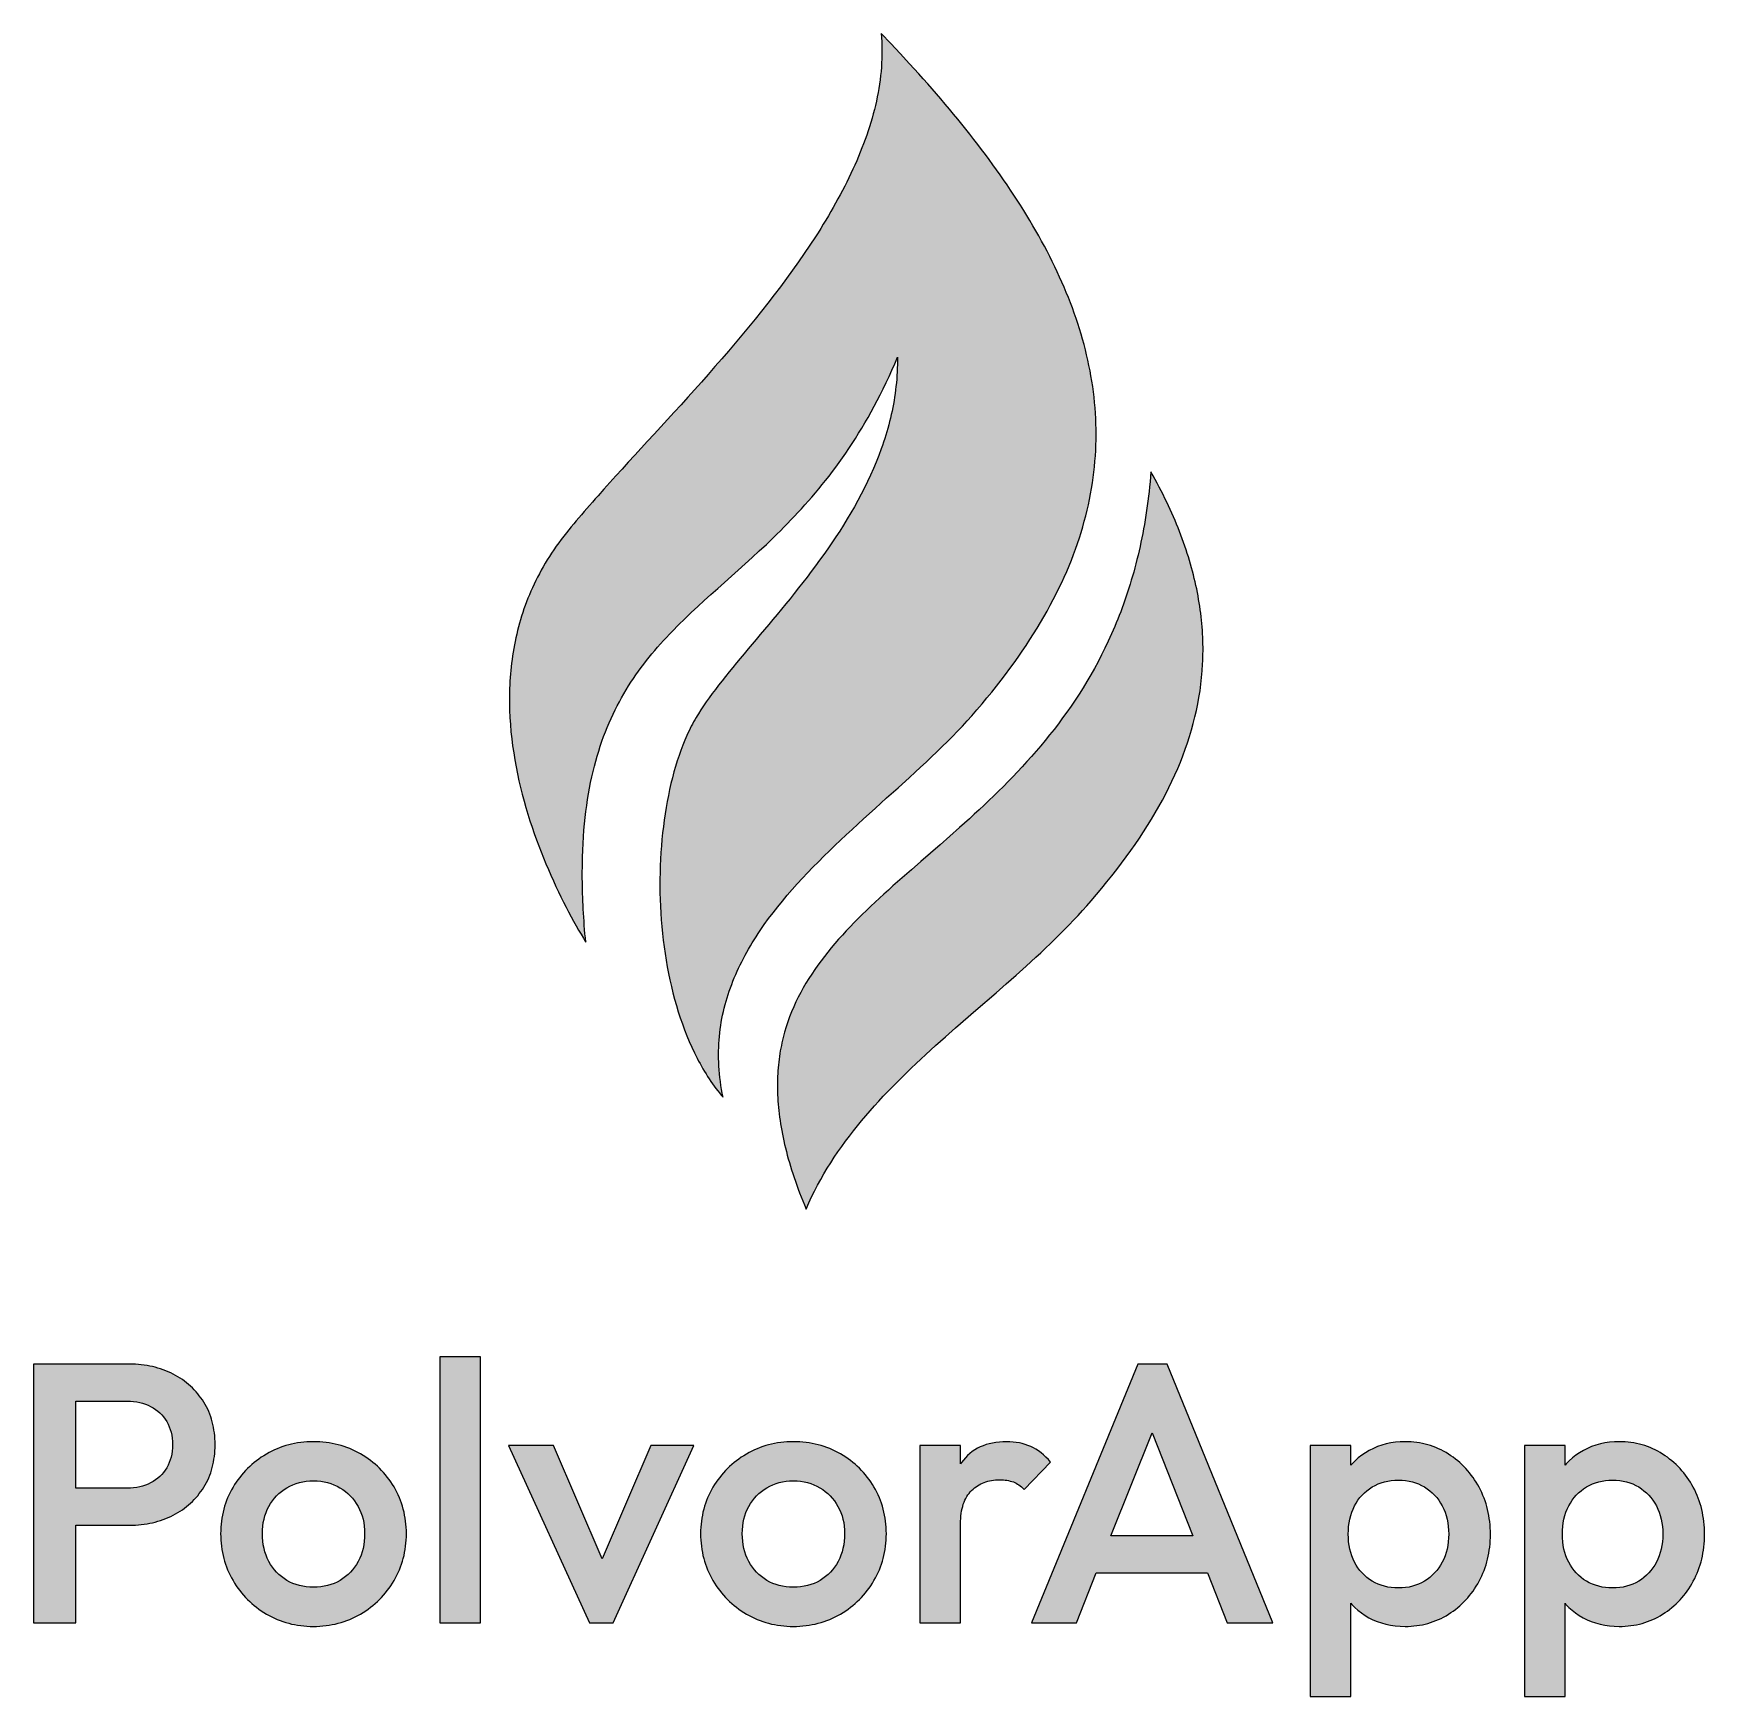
# Model space of a CAD drawing. Extents: x 508 to 1347, y -1414 to -579.
import ezdxf

# ---------------------------------------------------------------- set-up
doc = ezdxf.new("R2010")
doc.units = 0
doc.layers.add('SYMBOL', color=30, linetype='Continuous')
doc.layers.add('WORDMARK', color=250, linetype='Continuous')

msp = doc.modelspace()

# ---------------------------------------------------------------- hatches: boundary and pattern name
at = {"layer": 'SYMBOL', "true_color": 0xd9480f}
for points in [[(784.87, -1033.02), (784.69, -1030.91), (784.52, -1028.81), (784.36, -1026.73), (784.22, -1024.67), (784.08, -1022.63), (783.96, -1020.61), (783.85, -1018.6), (783.75, -1016.62), (783.66, -1014.65), (783.58, -1012.71), (783.52, -1010.77), (783.46, -1008.86), (783.42, -1006.97), (783.39, -1005.09), (783.36, -1003.23), (783.35, -1001.39), (783.36, -999.57), (783.37, -997.76), (783.39, -995.97), (783.47, -992.44), (783.59, -988.97), (783.75, -985.57), (783.95, -982.24), (784.19, -978.97), (784.48, -975.76), (784.8, -972.61), (785.16, -969.52), (785.56, -966.49), (786, -963.51), (786.48, -960.59), (786.99, -957.73), (787.54, -954.92), (788.13, -952.17), (788.75, -949.46), (789.41, -946.81), (790.1, -944.21), (790.82, -941.65), (791.58, -939.15), (792.37, -936.68), (793.19, -934.27), (794.05, -931.9), (794.93, -929.57), (795.85, -927.28), (796.79, -925.04), (797.77, -922.83), (798.77, -920.66), (799.81, -918.53), (800.87, -916.44), (801.96, -914.38), (803.07, -912.36), (804.21, -910.37), (805.38, -908.41), (806.57, -906.48), (807.79, -904.58), (809.03, -902.71), (810.29, -900.87), (811.58, -899.05), (812.89, -897.26), (814.22, -895.49), (815.57, -893.75), (816.95, -892.03), (818.34, -890.33), (819.76, -888.65), (821.19, -886.98), (822.64, -885.34), (824.11, -883.71), (825.6, -882.1), (827.11, -880.5), (828.63, -878.91), (831.72, -875.78), (834.87, -872.68), (838.08, -869.62), (841.34, -866.57), (844.64, -863.54), (847.99, -860.51), (851.38, -857.48), (854.8, -854.43), (858.25, -851.36), (861.73, -848.26), (865.22, -845.12), (868.74, -841.93), (872.27, -838.68), (875.8, -835.36), (877.57, -833.68), (879.34, -831.97), (881.11, -830.24), (882.88, -828.49), (884.65, -826.72), (886.41, -824.92), (888.18, -823.1), (889.94, -821.25), (891.7, -819.37), (893.45, -817.47), (895.2, -815.53), (896.95, -813.56), (898.69, -811.56), (900.42, -809.53), (902.15, -807.46), (903.87, -805.36), (905.58, -803.22), (907.29, -801.04), (908.99, -798.83), (910.67, -796.57), (912.35, -794.27), (914.02, -791.93), (915.67, -789.55), (917.32, -787.12), (918.95, -784.65), (920.57, -782.13), (922.18, -779.56), (923.77, -776.95), (925.35, -774.28), (926.92, -771.57), (928.47, -768.8), (930, -765.97), (931.52, -763.1), (933.03, -760.17), (934.51, -757.18), (935.98, -754.13), (937.43, -751.02), (938.86, -747.86), (940.27, -744.63), (941.66, -741.34), (941.66, -743.2), (941.64, -745.04), (941.59, -746.88), (941.51, -748.72), (941.41, -750.54), (941.28, -752.36), (941.12, -754.17), (940.93, -755.98), (940.72, -757.78), (940.49, -759.57), (940.22, -761.36), (939.94, -763.14), (939.63, -764.91), (939.3, -766.67), (938.94, -768.43), (938.56, -770.18), (938.15, -771.93), (937.73, -773.66), (937.28, -775.39), (936.81, -777.12), (936.32, -778.83), (935.81, -780.55), (935.28, -782.25), (934.73, -783.95), (934.15, -785.63), (933.56, -787.32), (932.32, -790.66), (931.01, -793.98), (929.63, -797.27), (928.18, -800.53), (926.67, -803.77), (925.1, -806.98), (923.47, -810.16), (921.78, -813.31), (920.04, -816.43), (918.26, -819.53), (916.43, -822.6), (914.55, -825.64), (912.64, -828.66), (910.69, -831.64), (908.7, -834.6), (906.69, -837.53), (904.65, -840.43), (902.58, -843.31), (900.49, -846.16), (898.39, -848.97), (896.27, -851.77), (894.13, -854.53), (891.99, -857.26), (889.84, -859.97), (887.69, -862.65), (885.54, -865.3), (883.39, -867.92), (881.24, -870.52), (879.11, -873.09), (876.98, -875.62), (874.87, -878.13), (872.78, -880.62), (870.72, -883.07), (868.67, -885.49), (866.65, -887.89), (864.66, -890.26), (862.71, -892.6), (860.79, -894.91), (858.91, -897.2), (857.07, -899.45), (855.28, -901.68), (853.53, -903.88), (851.84, -906.05), (850.2, -908.19), (848.62, -910.3), (847.1, -912.39), (845.64, -914.44), (844.25, -916.47), (842.93, -918.47), (841.68, -920.43), (841.08, -921.41), (840.5, -922.38), (839.89, -923.43), (839.29, -924.5), (838.7, -925.59), (838.12, -926.7), (837.55, -927.83), (836.99, -928.98), (836.44, -930.15), (835.9, -931.34), (835.37, -932.54), (834.85, -933.77), (833.84, -936.26), (832.87, -938.82), (831.94, -941.45), (831.05, -944.14), (830.2, -946.88), (829.39, -949.68), (828.63, -952.54), (827.9, -955.45), (827.22, -958.41), (826.59, -961.41), (825.99, -964.46), (825.44, -967.55), (824.94, -970.67), (824.47, -973.84), (824.06, -977.04), (823.68, -980.27), (823.35, -983.52), (823.07, -986.81), (822.83, -990.12), (822.64, -993.45), (822.49, -996.79), (822.39, -1000.16), (822.34, -1003.54), (822.33, -1006.93), (822.37, -1010.32), (822.46, -1013.73), (822.6, -1017.14), (822.79, -1020.55), (823.02, -1023.95), (823.3, -1027.36), (823.63, -1030.76), (824.01, -1034.14), (824.45, -1037.52), (824.93, -1040.88), (825.46, -1044.23), (826.04, -1047.56), (826.67, -1050.87), (827.36, -1054.15), (828.09, -1057.4), (828.88, -1060.63), (829.72, -1063.83), (830.61, -1066.99), (831.56, -1070.11), (832.55, -1073.2), (833.6, -1076.24), (834.71, -1079.24), (835.87, -1082.19), (837.08, -1085.1), (838.35, -1087.95), (839.67, -1090.75), (840.35, -1092.13), (841.05, -1093.49), (841.76, -1094.84), (842.48, -1096.17), (843.22, -1097.49), (843.97, -1098.79), (844.74, -1100.08), (845.51, -1101.35), (846.31, -1102.6), (847.12, -1103.84), (847.94, -1105.06), (848.77, -1106.26), (849.62, -1107.44), (850.49, -1108.61), (851.37, -1109.76), (852.26, -1110.88), (853.17, -1111.99), (854.09, -1113.08), (853.68, -1111.07), (853.32, -1109.08), (853, -1107.1), (852.71, -1105.13), (852.46, -1103.18), (852.26, -1101.23), (852.09, -1099.3), (851.96, -1097.38), (851.87, -1095.48), (851.81, -1093.58), (851.79, -1091.7), (851.81, -1089.83), (851.86, -1087.97), (851.95, -1086.12), (852.07, -1084.29), (852.23, -1082.46), (852.42, -1080.65), (852.64, -1078.85), (852.9, -1077.06), (853.19, -1075.28), (853.51, -1073.51), (853.86, -1071.75), (854.25, -1070), (854.66, -1068.26), (855.11, -1066.53), (855.59, -1064.82), (856.09, -1063.11), (856.62, -1061.41), (857.19, -1059.72), (857.78, -1058.04), (858.39, -1056.37), (859.04, -1054.71), (859.71, -1053.06), (860.41, -1051.42), (861.13, -1049.79), (861.88, -1048.17), (862.66, -1046.55), (863.46, -1044.95), (864.28, -1043.35), (865.12, -1041.76), (865.99, -1040.18), (866.89, -1038.61), (867.8, -1037.05), (868.74, -1035.49), (869.69, -1033.95), (870.67, -1032.41), (871.67, -1030.87), (872.69, -1029.35), (873.73, -1027.83), (874.78, -1026.32), (876.95, -1023.32), (879.19, -1020.35), (881.5, -1017.41), (883.87, -1014.49), (886.3, -1011.6), (888.79, -1008.73), (891.33, -1005.89), (893.92, -1003.06), (896.55, -1000.26), (899.23, -997.48), (901.95, -994.72), (904.7, -991.98), (907.48, -989.25), (910.29, -986.54), (913.12, -983.85), (915.98, -981.17), (918.85, -978.5), (924.63, -973.21), (930.43, -967.96), (936.23, -962.74), (941.99, -957.56), (947.7, -952.39), (950.52, -949.82), (953.31, -947.24), (956.07, -944.67), (958.8, -942.1), (961.5, -939.52), (964.15, -936.95), (966.76, -934.37), (969.32, -931.79), (971.83, -929.21), (974.28, -926.62), (976.68, -924.03), (979.01, -921.43), (981.61, -918.44), (984.16, -915.47), (986.64, -912.5), (989.07, -909.54), (991.43, -906.59), (993.74, -903.64), (995.99, -900.7), (998.17, -897.77), (1000.3, -894.84), (1002.37, -891.93), (1004.39, -889.01), (1006.34, -886.11), (1008.24, -883.21), (1010.09, -880.32), (1011.87, -877.43), (1013.6, -874.56), (1015.28, -871.68), (1016.9, -868.82), (1018.46, -865.96), (1019.97, -863.1), (1021.42, -860.26), (1022.82, -857.42), (1024.17, -854.58), (1025.47, -851.75), (1026.71, -848.93), (1027.89, -846.11), (1029.03, -843.3), (1030.11, -840.5), (1031.15, -837.7), (1032.13, -834.9), (1033.06, -832.11), (1033.94, -829.33), (1034.76, -826.55), (1035.54, -823.78), (1036.27, -821.01), (1036.95, -818.25), (1037.58, -815.5), (1038.17, -812.74), (1038.7, -810), (1039.18, -807.26), (1039.62, -804.52), (1040.01, -801.79), (1040.36, -799.06), (1040.66, -796.34), (1040.91, -793.63), (1041.11, -790.91), (1041.27, -788.21), (1041.39, -785.5), (1041.45, -782.8), (1041.48, -780.11), (1041.46, -777.42), (1041.4, -774.74), (1041.29, -772.05), (1041.14, -769.38), (1040.94, -766.71), (1040.71, -764.04), (1040.43, -761.37), (1040.11, -758.71), (1039.75, -756.05), (1039.34, -753.4), (1038.9, -750.75), (1038.42, -748.11), (1037.89, -745.47), (1037.33, -742.83), (1036.72, -740.19), (1036.08, -737.56), (1035.4, -734.93), (1034.67, -732.31), (1033.92, -729.69), (1033.12, -727.07), (1032.28, -724.46), (1031.41, -721.84), (1030.5, -719.24), (1029.56, -716.63), (1028.57, -714.03), (1027.56, -711.43), (1026.5, -708.83), (1025.42, -706.24), (1024.29, -703.65), (1023.13, -701.06), (1021.94, -698.47), (1020.72, -695.89), (1019.46, -693.31), (1018.16, -690.73), (1016.84, -688.15), (1015.48, -685.58), (1014.09, -683.01), (1012.67, -680.44), (1011.21, -677.87), (1009.73, -675.3), (1008.21, -672.74), (1006.67, -670.18), (1005.09, -667.62), (1003.49, -665.06), (1001.85, -662.5), (1000.19, -659.95), (998.49, -657.39), (996.77, -654.84), (995.02, -652.29), (993.24, -649.74), (991.44, -647.2), (989.6, -644.65), (987.74, -642.11), (985.86, -639.56), (983.94, -637.02), (982.01, -634.48), (980.04, -631.94), (978.05, -629.4), (976.04, -626.86), (974, -624.32), (971.94, -621.79), (969.85, -619.25), (967.75, -616.72), (965.61, -614.18), (963.46, -611.65), (961.28, -609.11), (959.08, -606.58), (956.86, -604.05), (954.62, -601.51), (952.35, -598.98), (950.07, -596.45), (947.76, -593.92), (943.09, -588.85), (938.34, -583.79), (933.52, -578.72), (933.68, -580.83), (933.79, -582.94), (933.87, -585.06), (933.9, -587.18), (933.88, -589.3), (933.83, -591.42), (933.73, -593.54), (933.59, -595.67), (933.41, -597.79), (933.19, -599.92), (932.93, -602.05), (932.64, -604.19), (932.3, -606.32), (931.93, -608.45), (931.51, -610.59), (931.06, -612.73), (930.58, -614.86), (930.06, -617), (929.5, -619.14), (928.91, -621.28), (928.29, -623.42), (927.63, -625.56), (926.94, -627.7), (926.21, -629.84), (925.46, -631.98), (924.67, -634.12), (923.85, -636.26), (923, -638.4), (922.12, -640.54), (921.21, -642.68), (920.27, -644.82), (919.31, -646.95), (918.31, -649.09), (917.29, -651.22), (916.24, -653.36), (915.17, -655.49), (914.07, -657.62), (912.94, -659.75), (911.79, -661.87), (910.62, -664), (909.42, -666.12), (908.2, -668.24), (906.96, -670.36), (905.69, -672.48), (904.41, -674.59), (903.1, -676.7), (901.77, -678.81), (900.42, -680.92), (897.67, -685.12), (894.85, -689.31), (891.95, -693.48), (888.99, -697.64), (885.97, -701.79), (882.9, -705.92), (879.77, -710.03), (876.59, -714.12), (873.38, -718.2), (870.12, -722.25), (866.83, -726.28), (863.5, -730.29), (860.15, -734.28), (856.78, -738.24), (853.39, -742.17), (849.99, -746.08), (846.58, -749.97), (843.16, -753.82), (839.75, -757.65), (836.33, -761.45), (832.93, -765.21), (829.53, -768.95), (826.16, -772.65), (822.8, -776.31), (819.47, -779.95), (816.16, -783.54), (812.89, -787.1), (809.66, -790.63), (806.47, -794.11), (803.33, -797.55), (800.23, -800.96), (797.19, -804.32), (794.21, -807.64), (791.29, -810.92), (789.86, -812.54), (788.44, -814.15), (787.04, -815.75), (785.66, -817.34), (784.3, -818.91), (782.96, -820.48), (781.64, -822.03), (780.34, -823.57), (779.06, -825.1), (777.8, -826.62), (776.56, -828.12), (775.35, -829.61), (774.03, -831.28), (772.74, -832.95), (771.48, -834.63), (770.27, -836.32), (769.08, -838.02), (767.94, -839.72), (766.82, -841.43), (765.74, -843.15), (764.7, -844.87), (763.69, -846.6), (762.71, -848.34), (761.76, -850.08), (760.85, -851.83), (759.97, -853.58), (759.12, -855.34), (758.3, -857.11), (757.51, -858.88), (756.76, -860.65), (756.03, -862.43), (755.34, -864.22), (754.67, -866), (754.04, -867.79), (753.43, -869.59), (752.85, -871.39), (752.3, -873.19), (751.78, -874.99), (751.28, -876.8), (750.82, -878.61), (750.38, -880.42), (749.96, -882.24), (749.58, -884.06), (749.22, -885.87), (748.88, -887.69), (748.57, -889.51), (748.29, -891.34), (748.03, -893.16), (747.79, -894.98), (747.58, -896.81), (747.4, -898.63), (747.23, -900.45), (747.09, -902.28), (746.97, -904.1), (746.88, -905.92), (746.8, -907.75), (746.75, -909.57), (746.72, -911.39), (746.71, -913.2), (746.72, -915.02), (746.75, -916.83), (746.81, -918.64), (746.97, -922.26), (747.21, -925.86), (747.52, -929.45), (747.9, -933.03), (748.35, -936.59), (748.87, -940.13), (749.45, -943.65), (750.08, -947.15), (750.78, -950.62), (751.53, -954.07), (752.34, -957.49), (753.19, -960.88), (754.09, -964.25), (755.03, -967.58), (756.01, -970.87), (757.04, -974.13), (758.1, -977.35), (759.19, -980.53), (760.31, -983.68), (761.46, -986.77), (762.64, -989.83), (763.84, -992.83), (765.06, -995.79), (766.29, -998.7), (767.54, -1001.56), (768.8, -1004.36), (770.08, -1007.11), (771.35, -1009.8), (772.63, -1012.44), (773.92, -1015.01), (775.2, -1017.52), (776.47, -1019.97), (777.74, -1022.35), (779, -1024.66), (780.25, -1026.91), (781.49, -1029.08), (782.7, -1031.18), (783.9, -1033.21), (784.48, -1034.19), (785.07, -1035.16)], [(1068.79, -801.44), (1068.57, -803.91), (1068.33, -806.37), (1068.07, -808.81), (1067.79, -811.22), (1067.49, -813.62), (1067.18, -815.99), (1066.84, -818.35), (1066.49, -820.68), (1066.12, -823), (1065.73, -825.29), (1065.33, -827.57), (1064.9, -829.82), (1064.46, -832.06), (1064.01, -834.27), (1063.53, -836.47), (1063.04, -838.65), (1062.53, -840.81), (1062.01, -842.95), (1061.47, -845.08), (1060.92, -847.18), (1060.35, -849.27), (1059.76, -851.34), (1059.16, -853.39), (1058.54, -855.42), (1057.91, -857.43), (1057.26, -859.43), (1056.6, -861.41), (1055.93, -863.38), (1055.24, -865.32), (1054.53, -867.25), (1053.82, -869.17), (1053.08, -871.07), (1052.34, -872.95), (1051.58, -874.81), (1050.81, -876.66), (1050.03, -878.49), (1049.23, -880.31), (1047.6, -883.9), (1045.92, -887.42), (1044.2, -890.89), (1042.42, -894.3), (1040.61, -897.65), (1038.75, -900.95), (1036.85, -904.19), (1034.91, -907.37), (1032.93, -910.51), (1030.91, -913.59), (1028.86, -916.62), (1026.78, -919.61), (1024.66, -922.54), (1022.52, -925.44), (1020.34, -928.28), (1018.13, -931.08), (1015.9, -933.84), (1013.65, -936.56), (1011.37, -939.24), (1009.06, -941.87), (1006.74, -944.48), (1004.4, -947.04), (1002.04, -949.57), (999.67, -952.06), (997.28, -954.53), (994.87, -956.96), (992.46, -959.36), (990.03, -961.73), (987.6, -964.07), (985.16, -966.39), (982.71, -968.68), (980.26, -970.94), (977.81, -973.19), (975.35, -975.41), (972.9, -977.61), (968, -981.95), (963.11, -986.23), (958.26, -990.45), (953.45, -994.62), (948.69, -998.75), (943.99, -1002.86), (941.68, -1004.9), (939.38, -1006.94), (937.11, -1008.98), (934.85, -1011.02), (932.63, -1013.05), (930.43, -1015.09), (928.26, -1017.13), (926.12, -1019.18), (924.01, -1021.23), (921.93, -1023.29), (919.89, -1025.35), (917.88, -1027.42), (915.92, -1029.51), (913.98, -1031.6), (912.09, -1033.71), (910.24, -1035.82), (908.44, -1037.96), (906.68, -1040.11), (904.96, -1042.28), (903.29, -1044.46), (901.67, -1046.67), (900.11, -1048.9), (898.59, -1051.15), (897.13, -1053.42), (895.72, -1055.72), (894.37, -1058.04), (893.07, -1060.39), (891.84, -1062.77), (890.66, -1065.18), (889.55, -1067.61), (888.5, -1070.09), (887.52, -1072.59), (886.61, -1075.13), (885.76, -1077.7), (884.98, -1080.31), (884.62, -1081.63), (884.27, -1082.96), (883.95, -1084.3), (883.64, -1085.65), (883.35, -1087.01), (883.08, -1088.38), (882.83, -1089.76), (882.6, -1091.15), (882.38, -1092.55), (882.19, -1093.96), (882.02, -1095.38), (881.86, -1096.82), (881.73, -1098.26), (881.61, -1099.72), (881.52, -1101.19), (881.45, -1102.67), (881.39, -1104.16), (881.36, -1105.66), (881.35, -1107.18), (881.36, -1108.71), (881.4, -1110.25), (881.45, -1111.81), (881.53, -1113.37), (881.62, -1114.95), (881.74, -1116.55), (881.89, -1118.15), (882.05, -1119.78), (882.24, -1121.41), (882.45, -1123.06), (882.69, -1124.72), (882.94, -1126.39), (883.23, -1128.08), (883.53, -1129.79), (883.86, -1131.51), (884.21, -1133.24), (884.59, -1134.99), (884.99, -1136.75), (885.42, -1138.53), (885.87, -1140.33), (886.34, -1142.14), (886.85, -1143.96), (887.37, -1145.8), (887.92, -1147.66), (888.5, -1149.53), (889.11, -1151.42), (889.74, -1153.33), (890.39, -1155.25), (891.08, -1157.19), (891.78, -1159.14), (892.52, -1161.12), (893.28, -1163.11), (894.08, -1165.11), (894.89, -1167.14), (895.74, -1169.18), (897.1, -1166.14), (898.52, -1163.13), (899.99, -1160.17), (901.52, -1157.24), (903.1, -1154.36), (904.74, -1151.51), (906.43, -1148.7), (908.16, -1145.92), (909.94, -1143.18), (911.77, -1140.47), (913.65, -1137.79), (915.57, -1135.14), (917.53, -1132.52), (919.53, -1129.93), (921.57, -1127.37), (923.65, -1124.84), (925.76, -1122.33), (927.91, -1119.85), (930.09, -1117.39), (932.31, -1114.95), (934.55, -1112.54), (936.82, -1110.14), (939.13, -1107.77), (941.45, -1105.41), (943.8, -1103.07), (946.18, -1100.75), (948.57, -1098.44), (950.99, -1096.15), (953.42, -1093.87), (955.87, -1091.61), (960.82, -1087.1), (965.82, -1082.64), (970.86, -1078.2), (981.02, -1069.38), (991.19, -1060.56), (996.25, -1056.14), (1001.28, -1051.7), (1006.27, -1047.22), (1011.2, -1042.71), (1013.65, -1040.44), (1016.07, -1038.15), (1018.48, -1035.85), (1020.87, -1033.54), (1023.23, -1031.21), (1025.57, -1028.86), (1027.88, -1026.49), (1030.17, -1024.11), (1032.43, -1021.7), (1034.66, -1019.28), (1036.86, -1016.83), (1039.03, -1014.36), (1041.72, -1011.21), (1044.36, -1008.06), (1046.94, -1004.92), (1049.45, -1001.77), (1051.91, -998.62), (1054.3, -995.48), (1056.63, -992.33), (1058.9, -989.18), (1061.11, -986.03), (1063.25, -982.87), (1065.33, -979.72), (1067.34, -976.56), (1069.29, -973.39), (1071.17, -970.23), (1072.99, -967.06), (1074.74, -963.88), (1076.42, -960.7), (1078.03, -957.52), (1079.58, -954.33), (1081.05, -951.13), (1082.46, -947.93), (1083.79, -944.72), (1085.05, -941.51), (1086.25, -938.28), (1087.37, -935.05), (1088.42, -931.81), (1089.39, -928.56), (1090.29, -925.31), (1091.12, -922.04), (1091.87, -918.76), (1092.55, -915.48), (1093.15, -912.18), (1093.67, -908.87), (1094.12, -905.55), (1094.49, -902.22), (1094.78, -898.88), (1094.99, -895.53), (1095.07, -893.85), (1095.13, -892.16), (1095.16, -890.47), (1095.18, -888.78), (1095.18, -887.09), (1095.15, -885.39), (1095.11, -883.69), (1095.05, -881.98), (1094.96, -880.27), (1094.86, -878.56), (1094.73, -876.84), (1094.59, -875.12), (1094.42, -873.4), (1094.24, -871.67), (1094.03, -869.94), (1093.8, -868.21), (1093.55, -866.47), (1093.28, -864.72), (1092.99, -862.98), (1092.68, -861.23), (1092.34, -859.47), (1091.99, -857.71), (1091.61, -855.95), (1091.21, -854.18), (1090.8, -852.41), (1090.35, -850.63), (1089.89, -848.85), (1089.41, -847.06), (1088.9, -845.28), (1088.38, -843.48), (1087.83, -841.68), (1087.26, -839.88), (1086.66, -838.07), (1086.05, -836.26), (1085.41, -834.44), (1084.75, -832.62), (1084.07, -830.79), (1083.36, -828.96), (1082.64, -827.12), (1081.89, -825.28), (1081.12, -823.43), (1080.32, -821.58), (1079.5, -819.72), (1078.66, -817.86), (1077.8, -815.99), (1076.92, -814.12), (1076.01, -812.24), (1075.08, -810.35), (1074.12, -808.47), (1073.14, -806.57), (1072.14, -804.67), (1071.12, -802.76), (1070.07, -800.85), (1069, -798.94)]]:
    msp.add_hatch(color=7, dxfattribs=at).paths.add_polyline_path(points)
at = {"layer": 'WORDMARK', "true_color": 0x16131f}
h = msp.add_hatch(color=7, dxfattribs=at)
h.paths.add_polyline_path([(560.34, -1327.81), (561.8, -1327.68), (563.24, -1327.5), (564.67, -1327.28), (566.07, -1327.03), (567.45, -1326.74), (568.82, -1326.4), (570.16, -1326.03), (571.49, -1325.62), (572.79, -1325.17), (574.08, -1324.68), (575.34, -1324.15), (576.59, -1323.59), (577.82, -1322.98), (579.02, -1322.34), (580.19, -1321.66), (581.33, -1320.96), (582.43, -1320.22), (583.51, -1319.45), (584.55, -1318.65), (585.56, -1317.82), (586.54, -1316.95), (587.48, -1316.05), (588.4, -1315.13), (589.28, -1314.16), (590.13, -1313.17), (590.95, -1312.15), (591.74, -1311.09), (592.49, -1310), (593.21, -1308.88), (593.9, -1307.73), (594.54, -1306.56), (595.14, -1305.36), (595.69, -1304.14), (596.2, -1302.89), (596.66, -1301.62), (597.08, -1300.32), (597.46, -1299), (597.79, -1297.66), (598.08, -1296.29), (598.32, -1294.89), (598.52, -1293.47), (598.67, -1292.03), (598.78, -1290.56), (598.85, -1289.07), (598.87, -1287.55), (598.85, -1286.03), (598.78, -1284.54), (598.67, -1283.07), (598.52, -1281.62), (598.32, -1280.2), (598.08, -1278.81), (597.79, -1277.44), (597.46, -1276.09), (597.08, -1274.77), (596.66, -1273.48), (596.2, -1272.2), (595.69, -1270.96), (595.14, -1269.73), (594.54, -1268.54), (593.9, -1267.36), (593.21, -1266.21), (592.49, -1265.09), (591.74, -1264.01), (590.95, -1262.95), (590.13, -1261.93), (589.28, -1260.93), (588.4, -1259.97), (587.48, -1259.04), (586.54, -1258.15), (585.56, -1257.28), (584.55, -1256.45), (583.51, -1255.65), (582.43, -1254.88), (581.33, -1254.14), (580.19, -1253.43), (579.02, -1252.76), (577.82, -1252.12), (576.59, -1251.51), (575.34, -1250.94), (574.08, -1250.41), (572.79, -1249.93), (571.49, -1249.48), (570.16, -1249.06), (568.82, -1248.69), (567.45, -1248.36), (566.07, -1248.07), (564.67, -1247.81), (563.24, -1247.6), (561.8, -1247.42), (560.34, -1247.28), (558.86, -1247.19), (557.36, -1247.13), (555.84, -1247.11), (528.94, -1247.11), (522.26, -1247.11), (507.6, -1247.11), (507.6, -1376.96), (528.94, -1376.96), (528.94, -1327.99), (555.84, -1327.99), (557.36, -1327.97), (558.86, -1327.91)])
h.paths.add_polyline_path([(559.51, -1266.04), (561.01, -1266.33), (562.45, -1266.71), (563.85, -1267.17), (565.2, -1267.72), (566.5, -1268.35), (567.74, -1269.06), (568.92, -1269.83), (570.03, -1270.68), (571.07, -1271.6), (572.04, -1272.58), (572.95, -1273.64), (573.8, -1274.76), (574.57, -1275.95), (575.27, -1277.21), (575.87, -1278.52), (576.38, -1279.89), (576.8, -1281.31), (577.12, -1282.79), (577.35, -1284.32), (577.49, -1285.91), (577.54, -1287.55), (577.49, -1289.19), (577.35, -1290.78), (577.12, -1292.31), (576.8, -1293.79), (576.38, -1295.21), (575.87, -1296.57), (575.27, -1297.89), (574.57, -1299.14), (573.8, -1300.34), (572.95, -1301.46), (572.04, -1302.52), (571.07, -1303.5), (570.03, -1304.42), (568.92, -1305.26), (567.74, -1306.04), (566.5, -1306.75), (565.2, -1307.38), (563.85, -1307.93), (562.45, -1308.39), (561.01, -1308.77), (559.51, -1309.06), (557.96, -1309.27), (556.37, -1309.4), (554.72, -1309.44), (528.94, -1309.44), (528.94, -1265.66), (554.72, -1265.66), (556.37, -1265.7), (557.96, -1265.83)], flags=0)
for points in [[(711.85, -1243.4), (711.85, -1376.96), (732.26, -1376.96), (732.26, -1243.4)], [(817.74, -1287.92), (793.27, -1344.86), (768.95, -1287.92), (746.32, -1287.92), (786.94, -1376.96), (798.81, -1376.96), (839.44, -1287.92)], [(973.72, -1322.06), (973.92, -1320.84), (974.16, -1319.67), (974.44, -1318.54), (974.76, -1317.46), (975.13, -1316.43), (975.55, -1315.45), (976, -1314.51), (976.5, -1313.62), (977.05, -1312.78), (977.63, -1311.99), (978.26, -1311.25), (978.94, -1310.55), (979.65, -1309.9), (980.38, -1309.29), (981.13, -1308.72), (981.91, -1308.2), (982.71, -1307.71), (983.53, -1307.27), (984.38, -1306.87), (985.25, -1306.52), (986.14, -1306.2), (987.05, -1305.93), (987.99, -1305.7), (988.96, -1305.51), (989.94, -1305.36), (990.95, -1305.25), (991.98, -1305.19), (993.04, -1305.17), (994, -1305.19), (994.93, -1305.24), (995.83, -1305.33), (996.7, -1305.45), (997.54, -1305.61), (998.36, -1305.8), (999.14, -1306.02), (999.9, -1306.28), (1000.63, -1306.59), (1001.35, -1306.93), (1002.05, -1307.33), (1002.73, -1307.77), (1003.39, -1308.26), (1004.04, -1308.79), (1004.67, -1309.37), (1005.28, -1309.99), (1018.64, -1296.27), (1017.47, -1294.97), (1016.27, -1293.76), (1015.05, -1292.65), (1013.81, -1291.63), (1012.55, -1290.7), (1011.26, -1289.87), (1009.95, -1289.13), (1008.62, -1288.48), (1007.25, -1287.91), (1005.85, -1287.42), (1004.4, -1287.01), (1002.91, -1286.67), (1001.39, -1286.4), (999.82, -1286.21), (998.21, -1286.1), (996.56, -1286.06), (994.69, -1286.1), (992.88, -1286.23), (991.13, -1286.43), (989.44, -1286.72), (987.81, -1287.09), (986.24, -1287.54), (984.72, -1288.07), (983.27, -1288.68), (981.88, -1289.38), (980.55, -1290.16), (979.28, -1291.02), (978.07, -1291.96), (976.93, -1292.98), (975.84, -1294.09), (974.81, -1295.28), (973.84, -1296.54), (973.37, -1297.23), (973.37, -1287.92), (952.97, -1287.92), (952.97, -1376.96), (973.37, -1376.96), (973.37, -1327.43), (973.4, -1326.02), (973.46, -1324.65), (973.57, -1323.33)]]:
    msp.add_hatch(color=7, dxfattribs=at).paths.add_polyline_path(points)
h = msp.add_hatch(color=7, dxfattribs=at)
h.paths.add_polyline_path([(1107.26, -1376.96), (1130.26, -1376.96), (1077.21, -1247.11), (1062.37, -1247.11), (1008.94, -1376.96), (1031.57, -1376.96), (1041.56, -1351.92), (1097.37, -1351.92)])
h.paths.add_polyline_path([(1069.58, -1281.6), (1090.04, -1333.37), (1048.95, -1333.37)], flags=0)
h = msp.add_hatch(color=7, dxfattribs=at)
h.paths.add_polyline_path([(654.65, -1378.43), (656.2, -1378.21), (657.74, -1377.94), (659.25, -1377.63), (660.75, -1377.26), (662.22, -1376.85), (663.68, -1376.39), (665.11, -1375.88), (666.52, -1375.32), (667.91, -1374.72), (669.29, -1374.06), (670.64, -1373.36), (671.97, -1372.6), (673.28, -1371.81), (674.55, -1370.98), (675.78, -1370.12), (676.99, -1369.22), (678.15, -1368.29), (679.29, -1367.33), (680.39, -1366.33), (681.45, -1365.3), (682.49, -1364.23), (683.48, -1363.13), (684.45, -1362), (685.38, -1360.83), (686.28, -1359.63), (687.14, -1358.39), (687.97, -1357.12), (688.76, -1355.81), (689.51, -1354.48), (690.22, -1353.13), (690.87, -1351.76), (691.48, -1350.38), (692.04, -1348.97), (692.55, -1347.54), (693.01, -1346.1), (693.42, -1344.64), (693.78, -1343.16), (694.1, -1341.66), (694.37, -1340.14), (694.59, -1338.6), (694.76, -1337.04), (694.88, -1335.46), (694.95, -1333.87), (694.97, -1332.25), (694.95, -1330.64), (694.88, -1329.05), (694.76, -1327.47), (694.59, -1325.92), (694.37, -1324.38), (694.1, -1322.87), (693.78, -1321.37), (693.42, -1319.9), (693.01, -1318.44), (692.55, -1317), (692.04, -1315.58), (691.48, -1314.19), (690.87, -1312.81), (690.22, -1311.45), (689.51, -1310.11), (688.76, -1308.79), (687.97, -1307.5), (687.14, -1306.24), (686.28, -1305.01), (685.38, -1303.82), (684.45, -1302.66), (683.48, -1301.54), (682.49, -1300.45), (681.45, -1299.4), (680.39, -1298.38), (679.29, -1297.39), (678.15, -1296.44), (676.99, -1295.52), (675.78, -1294.63), (674.55, -1293.78), (673.28, -1292.97), (671.97, -1292.19), (670.64, -1291.44), (669.29, -1290.75), (667.91, -1290.11), (666.52, -1289.51), (665.11, -1288.96), (663.68, -1288.46), (662.22, -1288), (660.75, -1287.59), (659.25, -1287.24), (657.74, -1286.92), (656.2, -1286.66), (654.65, -1286.45), (653.07, -1286.28), (651.48, -1286.16), (649.86, -1286.09), (648.23, -1286.06), (646.61, -1286.09), (645.02, -1286.16), (643.44, -1286.28), (641.88, -1286.45), (640.35, -1286.67), (638.83, -1286.94), (637.33, -1287.25), (635.84, -1287.62), (634.38, -1288.03), (632.94, -1288.49), (631.51, -1289), (630.1, -1289.56), (628.72, -1290.17), (627.35, -1290.82), (626, -1291.53), (624.67, -1292.28), (623.36, -1293.07), (622.09, -1293.9), (620.85, -1294.76), (619.65, -1295.65), (618.48, -1296.57), (617.35, -1297.53), (616.25, -1298.52), (615.18, -1299.54), (614.15, -1300.59), (613.15, -1301.68), (612.19, -1302.8), (611.26, -1303.95), (610.36, -1305.13), (609.5, -1306.35), (608.67, -1307.6), (607.88, -1308.88), (607.13, -1310.19), (606.42, -1311.52), (605.77, -1312.87), (605.16, -1314.24), (604.6, -1315.63), (604.09, -1317.04), (603.63, -1318.47), (603.22, -1319.92), (602.85, -1321.39), (602.54, -1322.88), (602.27, -1324.39), (602.05, -1325.93), (601.88, -1327.48), (601.76, -1329.05), (601.69, -1330.64), (601.66, -1332.25), (601.69, -1333.87), (601.76, -1335.46), (601.88, -1337.04), (602.05, -1338.6), (602.27, -1340.14), (602.54, -1341.66), (602.85, -1343.16), (603.22, -1344.64), (603.63, -1346.1), (604.09, -1347.54), (604.6, -1348.97), (605.16, -1350.38), (605.77, -1351.76), (606.42, -1353.13), (607.13, -1354.48), (607.88, -1355.81), (608.67, -1357.12), (609.5, -1358.39), (610.36, -1359.63), (611.26, -1360.83), (612.19, -1362), (613.15, -1363.13), (614.15, -1364.23), (615.18, -1365.3), (616.25, -1366.33), (617.35, -1367.33), (618.48, -1368.29), (619.65, -1369.22), (620.85, -1370.12), (622.09, -1370.98), (623.36, -1371.81), (624.67, -1372.6), (626, -1373.36), (627.35, -1374.06), (628.72, -1374.72), (630.1, -1375.32), (631.51, -1375.88), (632.94, -1376.39), (634.38, -1376.85), (635.84, -1377.26), (637.33, -1377.63), (638.83, -1377.94), (640.35, -1378.21), (641.88, -1378.43), (643.44, -1378.6), (645.02, -1378.72), (646.61, -1378.79), (648.23, -1378.82), (649.86, -1378.79), (651.48, -1378.72), (653.07, -1378.6)])
h.paths.add_polyline_path([(641.2, -1358.3), (639.57, -1357.81), (637.98, -1357.22), (636.45, -1356.53), (634.96, -1355.72), (633.54, -1354.82), (632.2, -1353.84), (630.94, -1352.77), (629.77, -1351.62), (628.67, -1350.38), (627.66, -1349.06), (626.72, -1347.66), (625.87, -1346.17), (625.11, -1344.61), (624.45, -1343), (623.89, -1341.34), (623.44, -1339.63), (623.08, -1337.86), (622.83, -1336.05), (622.68, -1334.18), (622.63, -1332.25), (622.68, -1330.34), (622.83, -1328.48), (623.08, -1326.67), (623.44, -1324.93), (623.89, -1323.24), (624.45, -1321.61), (625.11, -1320.04), (625.87, -1318.53), (626.72, -1317.08), (627.66, -1315.72), (628.67, -1314.43), (629.77, -1313.22), (630.94, -1312.09), (632.2, -1311.03), (633.54, -1310.06), (634.96, -1309.16), (636.45, -1308.36), (637.98, -1307.66), (639.57, -1307.07), (641.2, -1306.59), (642.88, -1306.21), (644.61, -1305.94), (646.4, -1305.78), (648.23, -1305.73), (650.1, -1305.78), (651.91, -1305.94), (653.67, -1306.21), (655.37, -1306.59), (657.01, -1307.07), (658.59, -1307.66), (660.12, -1308.36), (661.58, -1309.16), (662.98, -1310.06), (664.31, -1311.03), (665.56, -1312.09), (666.73, -1313.22), (667.83, -1314.43), (668.85, -1315.72), (669.8, -1317.08), (670.67, -1318.53), (671.45, -1320.04), (672.13, -1321.61), (672.71, -1323.24), (673.18, -1324.93), (673.54, -1326.67), (673.8, -1328.48), (673.96, -1330.34), (674.01, -1332.25), (673.96, -1334.18), (673.81, -1336.05), (673.55, -1337.86), (673.2, -1339.63), (672.74, -1341.34), (672.18, -1343), (671.53, -1344.61), (670.77, -1346.17), (669.91, -1347.66), (668.98, -1349.06), (667.96, -1350.38), (666.87, -1351.62), (665.69, -1352.77), (664.43, -1353.84), (663.1, -1354.82), (661.68, -1355.72), (660.19, -1356.53), (658.64, -1357.22), (657.04, -1357.81), (655.39, -1358.3), (653.68, -1358.67), (651.92, -1358.94), (650.1, -1359.1), (648.23, -1359.15), (646.4, -1359.1), (644.61, -1358.94), (642.88, -1358.67)], flags=0)
h = msp.add_hatch(color=7, dxfattribs=at)
h.paths.add_polyline_path([(895.76, -1378.43), (897.32, -1378.21), (898.85, -1377.94), (900.37, -1377.63), (901.86, -1377.26), (903.34, -1376.85), (904.79, -1376.39), (906.22, -1375.88), (907.64, -1375.32), (909.03, -1374.72), (910.4, -1374.06), (911.75, -1373.36), (913.09, -1372.6), (914.39, -1371.81), (915.66, -1370.98), (916.9, -1370.12), (918.1, -1369.22), (919.27, -1368.29), (920.4, -1367.33), (921.5, -1366.33), (922.57, -1365.3), (923.6, -1364.23), (924.6, -1363.13), (925.56, -1362), (926.49, -1360.83), (927.39, -1359.63), (928.25, -1358.39), (929.08, -1357.12), (929.87, -1355.81), (930.63, -1354.48), (931.33, -1353.13), (931.99, -1351.76), (932.59, -1350.38), (933.15, -1348.97), (933.66, -1347.54), (934.12, -1346.1), (934.54, -1344.64), (934.9, -1343.16), (935.22, -1341.66), (935.48, -1340.14), (935.7, -1338.6), (935.87, -1337.04), (935.99, -1335.46), (936.07, -1333.87), (936.09, -1332.25), (936.07, -1330.64), (935.99, -1329.05), (935.87, -1327.47), (935.7, -1325.92), (935.48, -1324.38), (935.22, -1322.87), (934.9, -1321.37), (934.54, -1319.9), (934.12, -1318.44), (933.66, -1317), (933.15, -1315.58), (932.59, -1314.19), (931.99, -1312.81), (931.33, -1311.45), (930.63, -1310.11), (929.87, -1308.79), (929.08, -1307.5), (928.25, -1306.24), (927.39, -1305.01), (926.49, -1303.82), (925.56, -1302.66), (924.6, -1301.54), (923.6, -1300.45), (922.57, -1299.4), (921.5, -1298.38), (920.4, -1297.39), (919.27, -1296.44), (918.1, -1295.52), (916.9, -1294.63), (915.66, -1293.78), (914.39, -1292.97), (913.09, -1292.19), (911.75, -1291.44), (910.4, -1290.75), (909.03, -1290.11), (907.64, -1289.51), (906.22, -1288.96), (904.79, -1288.46), (903.34, -1288), (901.86, -1287.59), (900.37, -1287.24), (898.85, -1286.92), (897.32, -1286.66), (895.76, -1286.45), (894.19, -1286.28), (892.59, -1286.16), (890.98, -1286.09), (889.34, -1286.06), (887.73, -1286.09), (886.13, -1286.16), (884.56, -1286.28), (883, -1286.45), (881.46, -1286.67), (879.94, -1286.94), (878.44, -1287.25), (876.96, -1287.62), (875.5, -1288.03), (874.05, -1288.49), (872.63, -1289), (871.22, -1289.56), (869.83, -1290.17), (868.46, -1290.82), (867.11, -1291.53), (865.78, -1292.28), (864.48, -1293.07), (863.21, -1293.9), (861.97, -1294.76), (860.77, -1295.65), (859.6, -1296.57), (858.46, -1297.53), (857.36, -1298.52), (856.3, -1299.54), (855.27, -1300.59), (854.27, -1301.68), (853.3, -1302.8), (852.37, -1303.95), (851.48, -1305.13), (850.62, -1306.35), (849.79, -1307.6), (848.99, -1308.88), (848.24, -1310.19), (847.54, -1311.52), (846.88, -1312.87), (846.27, -1314.24), (845.72, -1315.63), (845.21, -1317.04), (844.74, -1318.47), (844.33, -1319.92), (843.97, -1321.39), (843.65, -1322.88), (843.39, -1324.39), (843.17, -1325.93), (843, -1327.48), (842.88, -1329.05), (842.8, -1330.64), (842.78, -1332.25), (842.8, -1333.87), (842.88, -1335.46), (843, -1337.04), (843.17, -1338.6), (843.39, -1340.14), (843.65, -1341.66), (843.97, -1343.16), (844.33, -1344.64), (844.74, -1346.1), (845.21, -1347.54), (845.72, -1348.97), (846.27, -1350.38), (846.88, -1351.76), (847.54, -1353.13), (848.24, -1354.48), (848.99, -1355.81), (849.79, -1357.12), (850.62, -1358.39), (851.48, -1359.63), (852.37, -1360.83), (853.3, -1362), (854.27, -1363.13), (855.27, -1364.23), (856.3, -1365.3), (857.36, -1366.33), (858.46, -1367.33), (859.6, -1368.29), (860.77, -1369.22), (861.97, -1370.12), (863.21, -1370.98), (864.48, -1371.81), (865.78, -1372.6), (867.11, -1373.36), (868.46, -1374.06), (869.83, -1374.72), (871.22, -1375.32), (872.63, -1375.88), (874.05, -1376.39), (875.5, -1376.85), (876.96, -1377.26), (878.44, -1377.63), (879.94, -1377.94), (881.46, -1378.21), (883, -1378.43), (884.56, -1378.6), (886.13, -1378.72), (887.73, -1378.79), (889.34, -1378.82), (890.98, -1378.79), (892.59, -1378.72), (894.19, -1378.6)])
h.paths.add_polyline_path([(882.32, -1358.3), (880.68, -1357.81), (879.1, -1357.22), (877.56, -1356.53), (876.08, -1355.72), (874.66, -1354.82), (873.32, -1353.84), (872.06, -1352.77), (870.88, -1351.62), (869.79, -1350.38), (868.77, -1349.06), (867.84, -1347.66), (866.99, -1346.17), (866.23, -1344.61), (865.57, -1343), (865.01, -1341.34), (864.55, -1339.63), (864.2, -1337.86), (863.94, -1336.05), (863.79, -1334.18), (863.74, -1332.25), (863.79, -1330.34), (863.94, -1328.48), (864.2, -1326.67), (864.55, -1324.93), (865.01, -1323.24), (865.57, -1321.61), (866.23, -1320.04), (866.99, -1318.53), (867.84, -1317.08), (868.77, -1315.72), (869.79, -1314.43), (870.88, -1313.22), (872.06, -1312.09), (873.32, -1311.03), (874.66, -1310.06), (876.08, -1309.16), (877.56, -1308.36), (879.1, -1307.66), (880.68, -1307.07), (882.32, -1306.59), (884, -1306.21), (885.73, -1305.94), (887.51, -1305.78), (889.34, -1305.73), (891.21, -1305.78), (893.03, -1305.94), (894.78, -1306.21), (896.48, -1306.59), (898.12, -1307.07), (899.71, -1307.66), (901.23, -1308.36), (902.7, -1309.16), (904.1, -1310.06), (905.42, -1311.03), (906.67, -1312.09), (907.84, -1313.22), (908.94, -1314.43), (909.97, -1315.72), (910.92, -1317.08), (911.79, -1318.53), (912.57, -1320.04), (913.25, -1321.61), (913.82, -1323.24), (914.29, -1324.93), (914.66, -1326.67), (914.92, -1328.48), (915.07, -1330.34), (915.13, -1332.25), (915.08, -1334.18), (914.92, -1336.05), (914.67, -1337.86), (914.31, -1339.63), (913.86, -1341.34), (913.3, -1343), (912.64, -1344.61), (911.88, -1346.17), (911.03, -1347.66), (910.09, -1349.06), (909.08, -1350.38), (907.98, -1351.62), (906.81, -1352.77), (905.55, -1353.84), (904.21, -1354.82), (902.79, -1355.72), (901.3, -1356.53), (899.76, -1357.22), (898.16, -1357.81), (896.51, -1358.3), (894.8, -1358.67), (893.03, -1358.94), (891.22, -1359.1), (889.34, -1359.15), (887.51, -1359.1), (885.73, -1358.94), (884, -1358.67)], flags=0)
h = msp.add_hatch(color=7, dxfattribs=at)
h.paths.add_polyline_path([(1205.42, -1377.96), (1206.81, -1377.65), (1208.18, -1377.29), (1209.54, -1376.88), (1210.87, -1376.43), (1212.19, -1375.92), (1213.49, -1375.37), (1214.77, -1374.78), (1216.03, -1374.13), (1217.28, -1373.44), (1218.5, -1372.7), (1219.7, -1371.91), (1220.87, -1371.1), (1222.01, -1370.25), (1223.12, -1369.36), (1224.19, -1368.44), (1225.23, -1367.49), (1226.24, -1366.5), (1227.22, -1365.48), (1228.17, -1364.43), (1229.08, -1363.34), (1229.96, -1362.22), (1230.81, -1361.06), (1231.63, -1359.87), (1232.42, -1358.65), (1233.18, -1357.39), (1233.9, -1356.09), (1234.58, -1354.77), (1235.22, -1353.43), (1235.82, -1352.08), (1236.37, -1350.7), (1236.88, -1349.3), (1237.35, -1347.88), (1237.77, -1346.44), (1238.14, -1344.99), (1238.47, -1343.51), (1238.76, -1342.01), (1239, -1340.5), (1239.2, -1338.96), (1239.36, -1337.41), (1239.47, -1335.83), (1239.53, -1334.24), (1239.56, -1332.63), (1239.53, -1330.99), (1239.47, -1329.38), (1239.36, -1327.78), (1239.2, -1326.21), (1239, -1324.66), (1238.76, -1323.13), (1238.47, -1321.62), (1238.14, -1320.13), (1237.77, -1318.66), (1237.35, -1317.21), (1236.88, -1315.79), (1236.37, -1314.38), (1235.82, -1313), (1235.22, -1311.64), (1234.58, -1310.29), (1233.9, -1308.97), (1233.18, -1307.68), (1232.42, -1306.42), (1231.63, -1305.19), (1230.81, -1304), (1229.96, -1302.84), (1229.08, -1301.71), (1228.17, -1300.62), (1227.22, -1299.56), (1226.24, -1298.53), (1225.23, -1297.54), (1224.19, -1296.58), (1223.12, -1295.65), (1222.01, -1294.76), (1220.87, -1293.9), (1219.7, -1293.07), (1218.5, -1292.28), (1217.28, -1291.53), (1216.03, -1290.82), (1214.77, -1290.17), (1213.49, -1289.56), (1212.19, -1289), (1210.87, -1288.49), (1209.54, -1288.03), (1208.18, -1287.62), (1206.81, -1287.25), (1205.42, -1286.94), (1204.01, -1286.67), (1202.59, -1286.45), (1201.14, -1286.28), (1199.68, -1286.16), (1198.2, -1286.09), (1196.71, -1286.06), (1194.23, -1286.13), (1191.82, -1286.34), (1189.48, -1286.68), (1187.2, -1287.15), (1184.98, -1287.77), (1182.83, -1288.52), (1180.74, -1289.4), (1178.71, -1290.42), (1176.77, -1291.56), (1174.93, -1292.81), (1173.2, -1294.15), (1171.57, -1295.59), (1170.04, -1297.14), (1169.44, -1297.85), (1169.44, -1287.92), (1149.03, -1287.92), (1149.03, -1414.06), (1169.44, -1414.06), (1169.44, -1367.2), (1169.89, -1367.74), (1171.41, -1369.29), (1173.02, -1370.73), (1174.75, -1372.08), (1176.58, -1373.32), (1178.53, -1374.46), (1180.55, -1375.48), (1182.65, -1376.36), (1184.82, -1377.11), (1187.06, -1377.73), (1189.36, -1378.2), (1191.74, -1378.54), (1194.19, -1378.75), (1196.71, -1378.82), (1198.2, -1378.79), (1199.68, -1378.72), (1201.14, -1378.6), (1202.59, -1378.43), (1204.01, -1378.22)])
h.paths.add_polyline_path([(1184.74, -1358.18), (1183.17, -1357.59), (1181.66, -1356.9), (1180.19, -1356.09), (1178.8, -1355.19), (1177.48, -1354.21), (1176.25, -1353.14), (1175.09, -1351.99), (1174.02, -1350.75), (1173.03, -1349.43), (1172.12, -1348.03), (1171.29, -1346.54), (1170.55, -1344.98), (1169.91, -1343.36), (1169.37, -1341.69), (1168.92, -1339.95), (1168.58, -1338.16), (1168.33, -1336.31), (1168.19, -1334.41), (1168.14, -1332.44), (1168.19, -1330.48), (1168.33, -1328.57), (1168.58, -1326.72), (1168.92, -1324.93), (1169.37, -1323.19), (1169.91, -1321.52), (1170.55, -1319.9), (1171.29, -1318.34), (1172.12, -1316.85), (1173.03, -1315.45), (1174.02, -1314.13), (1175.09, -1312.89), (1176.25, -1311.74), (1177.48, -1310.67), (1178.8, -1309.69), (1180.19, -1308.79), (1181.66, -1307.98), (1183.17, -1307.29), (1184.74, -1306.7), (1186.36, -1306.21), (1188.03, -1305.84), (1189.76, -1305.57), (1191.54, -1305.41), (1193.37, -1305.36), (1195.19, -1305.41), (1196.96, -1305.57), (1198.68, -1305.84), (1200.34, -1306.21), (1201.95, -1306.7), (1203.5, -1307.29), (1205, -1307.98), (1206.44, -1308.79), (1207.82, -1309.69), (1209.12, -1310.67), (1210.35, -1311.74), (1211.5, -1312.89), (1212.57, -1314.13), (1213.57, -1315.45), (1214.5, -1316.85), (1215.35, -1318.34), (1216.11, -1319.9), (1216.77, -1321.52), (1217.33, -1323.19), (1217.78, -1324.93), (1218.14, -1326.72), (1218.39, -1328.57), (1218.54, -1330.48), (1218.59, -1332.44), (1218.54, -1334.41), (1218.39, -1336.31), (1218.14, -1338.16), (1217.78, -1339.95), (1217.33, -1341.69), (1216.77, -1343.36), (1216.11, -1344.98), (1215.35, -1346.54), (1214.5, -1348.03), (1213.57, -1349.43), (1212.57, -1350.75), (1211.5, -1351.99), (1210.35, -1353.14), (1209.12, -1354.21), (1207.82, -1355.19), (1206.44, -1356.09), (1205, -1356.9), (1203.5, -1357.59), (1201.95, -1358.18), (1200.34, -1358.67), (1198.68, -1359.04), (1196.96, -1359.31), (1195.19, -1359.47), (1193.37, -1359.52), (1191.54, -1359.47), (1189.76, -1359.31), (1188.03, -1359.04), (1186.36, -1358.67)], flags=0)
h = msp.add_hatch(color=7, dxfattribs=at)
h.paths.add_polyline_path([(1313.01, -1377.96), (1314.4, -1377.65), (1315.77, -1377.29), (1317.13, -1376.88), (1318.46, -1376.43), (1319.78, -1375.92), (1321.08, -1375.37), (1322.36, -1374.78), (1323.62, -1374.13), (1324.87, -1373.44), (1326.09, -1372.7), (1327.29, -1371.91), (1328.46, -1371.1), (1329.6, -1370.25), (1330.71, -1369.36), (1331.78, -1368.44), (1332.82, -1367.49), (1333.83, -1366.5), (1334.81, -1365.48), (1335.76, -1364.43), (1336.67, -1363.34), (1337.55, -1362.22), (1338.4, -1361.06), (1339.22, -1359.87), (1340.01, -1358.65), (1340.77, -1357.39), (1341.49, -1356.09), (1342.17, -1354.77), (1342.82, -1353.43), (1343.41, -1352.08), (1343.96, -1350.7), (1344.47, -1349.3), (1344.94, -1347.88), (1345.36, -1346.44), (1345.73, -1344.99), (1346.06, -1343.51), (1346.35, -1342.01), (1346.59, -1340.5), (1346.79, -1338.96), (1346.95, -1337.41), (1347.06, -1335.83), (1347.13, -1334.24), (1347.15, -1332.63), (1347.13, -1330.99), (1347.06, -1329.38), (1346.95, -1327.78), (1346.79, -1326.21), (1346.59, -1324.66), (1346.35, -1323.13), (1346.06, -1321.62), (1345.73, -1320.13), (1345.36, -1318.66), (1344.94, -1317.21), (1344.47, -1315.79), (1343.96, -1314.38), (1343.41, -1313), (1342.82, -1311.64), (1342.17, -1310.29), (1341.49, -1308.97), (1340.77, -1307.68), (1340.01, -1306.42), (1339.22, -1305.19), (1338.4, -1304), (1337.55, -1302.84), (1336.67, -1301.71), (1335.76, -1300.62), (1334.81, -1299.56), (1333.83, -1298.53), (1332.82, -1297.54), (1331.78, -1296.58), (1330.71, -1295.65), (1329.6, -1294.76), (1328.46, -1293.9), (1327.29, -1293.07), (1326.09, -1292.28), (1324.87, -1291.53), (1323.62, -1290.82), (1322.36, -1290.17), (1321.08, -1289.56), (1319.78, -1289), (1318.46, -1288.49), (1317.13, -1288.03), (1315.77, -1287.62), (1314.4, -1287.25), (1313.01, -1286.94), (1311.6, -1286.67), (1310.18, -1286.45), (1308.74, -1286.28), (1307.27, -1286.16), (1305.79, -1286.09), (1304.3, -1286.06), (1301.82, -1286.13), (1299.41, -1286.34), (1297.07, -1286.68), (1294.79, -1287.15), (1292.57, -1287.77), (1290.42, -1288.52), (1288.33, -1289.4), (1286.3, -1290.42), (1284.36, -1291.56), (1282.52, -1292.81), (1280.79, -1294.15), (1279.16, -1295.59), (1277.63, -1297.14), (1277.03, -1297.85), (1277.03, -1287.92), (1256.62, -1287.92), (1256.62, -1414.06), (1277.03, -1414.06), (1277.03, -1367.2), (1277.48, -1367.74), (1279, -1369.29), (1280.62, -1370.73), (1282.34, -1372.08), (1284.18, -1373.32), (1286.12, -1374.46), (1288.14, -1375.48), (1290.24, -1376.36), (1292.41, -1377.11), (1294.65, -1377.73), (1296.96, -1378.2), (1299.33, -1378.54), (1301.78, -1378.75), (1304.3, -1378.82), (1305.79, -1378.79), (1307.27, -1378.72), (1308.74, -1378.6), (1310.18, -1378.43), (1311.6, -1378.22)])
h.paths.add_polyline_path([(1292.33, -1358.18), (1290.76, -1357.59), (1289.25, -1356.9), (1287.79, -1356.09), (1286.39, -1355.19), (1285.07, -1354.21), (1283.84, -1353.14), (1282.68, -1351.99), (1281.61, -1350.75), (1280.62, -1349.43), (1279.71, -1348.03), (1278.88, -1346.54), (1278.14, -1344.98), (1277.5, -1343.36), (1276.96, -1341.69), (1276.52, -1339.95), (1276.17, -1338.16), (1275.92, -1336.31), (1275.78, -1334.41), (1275.73, -1332.44), (1275.78, -1330.48), (1275.92, -1328.57), (1276.17, -1326.72), (1276.52, -1324.93), (1276.96, -1323.19), (1277.5, -1321.52), (1278.14, -1319.9), (1278.88, -1318.34), (1279.71, -1316.85), (1280.62, -1315.45), (1281.61, -1314.13), (1282.68, -1312.89), (1283.84, -1311.74), (1285.07, -1310.67), (1286.39, -1309.69), (1287.79, -1308.79), (1289.25, -1307.98), (1290.76, -1307.29), (1292.33, -1306.7), (1293.95, -1306.21), (1295.63, -1305.84), (1297.35, -1305.57), (1299.13, -1305.41), (1300.96, -1305.36), (1302.78, -1305.41), (1304.56, -1305.57), (1306.27, -1305.84), (1307.93, -1306.21), (1309.54, -1306.7), (1311.09, -1307.29), (1312.59, -1307.98), (1314.04, -1308.79), (1315.41, -1309.69), (1316.71, -1310.67), (1317.94, -1311.74), (1319.09, -1312.89), (1320.16, -1314.13), (1321.16, -1315.45), (1322.09, -1316.85), (1322.94, -1318.34), (1323.7, -1319.9), (1324.36, -1321.52), (1324.92, -1323.19), (1325.37, -1324.93), (1325.73, -1326.72), (1325.98, -1328.57), (1326.13, -1330.48), (1326.19, -1332.44), (1326.13, -1334.41), (1325.98, -1336.31), (1325.73, -1338.16), (1325.37, -1339.95), (1324.92, -1341.69), (1324.36, -1343.36), (1323.7, -1344.98), (1322.94, -1346.54), (1322.09, -1348.03), (1321.16, -1349.43), (1320.16, -1350.75), (1319.09, -1351.99), (1317.94, -1353.14), (1316.71, -1354.21), (1315.41, -1355.19), (1314.04, -1356.09), (1312.59, -1356.9), (1311.09, -1357.59), (1309.54, -1358.18), (1307.93, -1358.67), (1306.27, -1359.04), (1304.56, -1359.31), (1302.78, -1359.47), (1300.96, -1359.52), (1299.13, -1359.47), (1297.35, -1359.31), (1295.63, -1359.04), (1293.95, -1358.67)], flags=0)

# ---------------------------------------------------------------- linework, layer by layer
at = {"layer": 'SYMBOL'}
for points in [[(784.87, -1033.02), (784.69, -1030.91), (784.52, -1028.81), (784.36, -1026.73), (784.22, -1024.67), (784.08, -1022.63), (783.96, -1020.61), (783.85, -1018.6), (783.75, -1016.62), (783.66, -1014.65), (783.58, -1012.71), (783.52, -1010.77), (783.46, -1008.86), (783.42, -1006.97), (783.39, -1005.09), (783.36, -1003.23), (783.35, -1001.39), (783.36, -999.57), (783.37, -997.76), (783.39, -995.97), (783.47, -992.44), (783.59, -988.97), (783.75, -985.57), (783.95, -982.24), (784.19, -978.97), (784.48, -975.76), (784.8, -972.61), (785.16, -969.52), (785.56, -966.49), (786, -963.51), (786.48, -960.59), (786.99, -957.73), (787.54, -954.92), (788.13, -952.17), (788.75, -949.46), (789.41, -946.81), (790.1, -944.21), (790.82, -941.65), (791.58, -939.15), (792.37, -936.68), (793.19, -934.27), (794.05, -931.9), (794.93, -929.57), (795.85, -927.28), (796.79, -925.04), (797.77, -922.83), (798.77, -920.66), (799.81, -918.53), (800.87, -916.44), (801.96, -914.38), (803.07, -912.36), (804.21, -910.37), (805.38, -908.41), (806.57, -906.48), (807.79, -904.58), (809.03, -902.71), (810.29, -900.87), (811.58, -899.05), (812.89, -897.26), (814.22, -895.49), (815.57, -893.75), (816.95, -892.03), (818.34, -890.33), (819.76, -888.65), (821.19, -886.98), (822.64, -885.34), (824.11, -883.71), (825.6, -882.1), (827.11, -880.5), (828.63, -878.91), (831.72, -875.78), (834.87, -872.68), (838.08, -869.62), (841.34, -866.57), (844.64, -863.54), (847.99, -860.51), (851.38, -857.48), (854.8, -854.43), (858.25, -851.36), (861.73, -848.26), (865.22, -845.12), (868.74, -841.93), (872.27, -838.68), (875.8, -835.36), (877.57, -833.68), (879.34, -831.97), (881.11, -830.24), (882.88, -828.49), (884.65, -826.72), (886.41, -824.92), (888.18, -823.1), (889.94, -821.25), (891.7, -819.37), (893.45, -817.47), (895.2, -815.53), (896.95, -813.56), (898.69, -811.56), (900.42, -809.53), (902.15, -807.46), (903.87, -805.36), (905.58, -803.22), (907.29, -801.04), (908.99, -798.83), (910.67, -796.57), (912.35, -794.27), (914.02, -791.93), (915.67, -789.55), (917.32, -787.12), (918.95, -784.65), (920.57, -782.13), (922.18, -779.56), (923.77, -776.95), (925.35, -774.28), (926.92, -771.57), (928.47, -768.8), (930, -765.97), (931.52, -763.1), (933.03, -760.17), (934.51, -757.18), (935.98, -754.13), (937.43, -751.02), (938.86, -747.86), (940.27, -744.63), (941.66, -741.34), (941.66, -743.2), (941.64, -745.04), (941.59, -746.88), (941.51, -748.72), (941.41, -750.54), (941.28, -752.36), (941.12, -754.17), (940.93, -755.98), (940.72, -757.78), (940.49, -759.57), (940.22, -761.36), (939.94, -763.14), (939.63, -764.91), (939.3, -766.67), (938.94, -768.43), (938.56, -770.18), (938.15, -771.93), (937.73, -773.66), (937.28, -775.39), (936.81, -777.12), (936.32, -778.83), (935.81, -780.55), (935.28, -782.25), (934.73, -783.95), (934.15, -785.63), (933.56, -787.32), (932.32, -790.66), (931.01, -793.98), (929.63, -797.27), (928.18, -800.53), (926.67, -803.77), (925.1, -806.98), (923.47, -810.16), (921.78, -813.31), (920.04, -816.43), (918.26, -819.53), (916.43, -822.6), (914.55, -825.64), (912.64, -828.66), (910.69, -831.64), (908.7, -834.6), (906.69, -837.53), (904.65, -840.43), (902.58, -843.31), (900.49, -846.16), (898.39, -848.97), (896.27, -851.77), (894.13, -854.53), (891.99, -857.26), (889.84, -859.97), (887.69, -862.65), (885.54, -865.3), (883.39, -867.92), (881.24, -870.52), (879.11, -873.09), (876.98, -875.62), (874.87, -878.13), (872.78, -880.62), (870.72, -883.07), (868.67, -885.49), (866.65, -887.89), (864.66, -890.26), (862.71, -892.6), (860.79, -894.91), (858.91, -897.2), (857.07, -899.45), (855.28, -901.68), (853.53, -903.88), (851.84, -906.05), (850.2, -908.19), (848.62, -910.3), (847.1, -912.39), (845.64, -914.44), (844.25, -916.47), (842.93, -918.47), (841.68, -920.43), (841.08, -921.41), (840.5, -922.38), (839.89, -923.43), (839.29, -924.5), (838.7, -925.59), (838.12, -926.7), (837.55, -927.83), (836.99, -928.98), (836.44, -930.15), (835.9, -931.34), (835.37, -932.54), (834.85, -933.77), (833.84, -936.26), (832.87, -938.82), (831.94, -941.45), (831.05, -944.14), (830.2, -946.88), (829.39, -949.68), (828.63, -952.54), (827.9, -955.45), (827.22, -958.41), (826.59, -961.41), (825.99, -964.46), (825.44, -967.55), (824.94, -970.67), (824.47, -973.84), (824.06, -977.04), (823.68, -980.27), (823.35, -983.52), (823.07, -986.81), (822.83, -990.12), (822.64, -993.45), (822.49, -996.79), (822.39, -1000.16), (822.34, -1003.54), (822.33, -1006.93), (822.37, -1010.32), (822.46, -1013.73), (822.6, -1017.14), (822.79, -1020.55), (823.02, -1023.95), (823.3, -1027.36), (823.63, -1030.76), (824.01, -1034.14), (824.45, -1037.52), (824.93, -1040.88), (825.46, -1044.23), (826.04, -1047.56), (826.67, -1050.87), (827.36, -1054.15), (828.09, -1057.4), (828.88, -1060.63), (829.72, -1063.83), (830.61, -1066.99), (831.56, -1070.11), (832.55, -1073.2), (833.6, -1076.24), (834.71, -1079.24), (835.87, -1082.19), (837.08, -1085.1), (838.35, -1087.95), (839.67, -1090.75), (840.35, -1092.13), (841.05, -1093.49), (841.76, -1094.84), (842.48, -1096.17), (843.22, -1097.49), (843.97, -1098.79), (844.74, -1100.08), (845.51, -1101.35), (846.31, -1102.6), (847.12, -1103.84), (847.94, -1105.06), (848.77, -1106.26), (849.62, -1107.44), (850.49, -1108.61), (851.37, -1109.76), (852.26, -1110.88), (853.17, -1111.99), (854.09, -1113.08), (853.68, -1111.07), (853.32, -1109.08), (853, -1107.1), (852.71, -1105.13), (852.46, -1103.18), (852.26, -1101.23), (852.09, -1099.3), (851.96, -1097.38), (851.87, -1095.48), (851.81, -1093.58), (851.79, -1091.7), (851.81, -1089.83), (851.86, -1087.97), (851.95, -1086.12), (852.07, -1084.29), (852.23, -1082.46), (852.42, -1080.65), (852.64, -1078.85), (852.9, -1077.06), (853.19, -1075.28), (853.51, -1073.51), (853.86, -1071.75), (854.25, -1070), (854.66, -1068.26), (855.11, -1066.53), (855.59, -1064.82), (856.09, -1063.11), (856.62, -1061.41), (857.19, -1059.72), (857.78, -1058.04), (858.39, -1056.37), (859.04, -1054.71), (859.71, -1053.06), (860.41, -1051.42), (861.13, -1049.79), (861.88, -1048.17), (862.66, -1046.55), (863.46, -1044.95), (864.28, -1043.35), (865.12, -1041.76), (865.99, -1040.18), (866.89, -1038.61), (867.8, -1037.05), (868.74, -1035.49), (869.69, -1033.95), (870.67, -1032.41), (871.67, -1030.87), (872.69, -1029.35), (873.73, -1027.83), (874.78, -1026.32), (876.95, -1023.32), (879.19, -1020.35), (881.5, -1017.41), (883.87, -1014.49), (886.3, -1011.6), (888.79, -1008.73), (891.33, -1005.89), (893.92, -1003.06), (896.55, -1000.26), (899.23, -997.48), (901.95, -994.72), (904.7, -991.98), (907.48, -989.25), (910.29, -986.54), (913.12, -983.85), (915.98, -981.17), (918.85, -978.5), (924.63, -973.21), (930.43, -967.96), (936.23, -962.74), (941.99, -957.56), (947.7, -952.39), (950.52, -949.82), (953.31, -947.24), (956.07, -944.67), (958.8, -942.1), (961.5, -939.52), (964.15, -936.95), (966.76, -934.37), (969.32, -931.79), (971.83, -929.21), (974.28, -926.62), (976.68, -924.03), (979.01, -921.43), (981.61, -918.44), (984.16, -915.47), (986.64, -912.5), (989.07, -909.54), (991.43, -906.59), (993.74, -903.64), (995.99, -900.7), (998.17, -897.77), (1000.3, -894.84), (1002.37, -891.93), (1004.39, -889.01), (1006.34, -886.11), (1008.24, -883.21), (1010.09, -880.32), (1011.87, -877.43), (1013.6, -874.56), (1015.28, -871.68), (1016.9, -868.82), (1018.46, -865.96), (1019.97, -863.1), (1021.42, -860.26), (1022.82, -857.42), (1024.17, -854.58), (1025.47, -851.75), (1026.71, -848.93), (1027.89, -846.11), (1029.03, -843.3), (1030.11, -840.5), (1031.15, -837.7), (1032.13, -834.9), (1033.06, -832.11), (1033.94, -829.33), (1034.76, -826.55), (1035.54, -823.78), (1036.27, -821.01), (1036.95, -818.25), (1037.58, -815.5), (1038.17, -812.74), (1038.7, -810), (1039.18, -807.26), (1039.62, -804.52), (1040.01, -801.79), (1040.36, -799.06), (1040.66, -796.34), (1040.91, -793.63), (1041.11, -790.91), (1041.27, -788.21), (1041.39, -785.5), (1041.45, -782.8), (1041.48, -780.11), (1041.46, -777.42), (1041.4, -774.74), (1041.29, -772.05), (1041.14, -769.38), (1040.94, -766.71), (1040.71, -764.04), (1040.43, -761.37), (1040.11, -758.71), (1039.75, -756.05), (1039.34, -753.4), (1038.9, -750.75), (1038.42, -748.11), (1037.89, -745.47), (1037.33, -742.83), (1036.72, -740.19), (1036.08, -737.56), (1035.4, -734.93), (1034.67, -732.31), (1033.92, -729.69), (1033.12, -727.07), (1032.28, -724.46), (1031.41, -721.84), (1030.5, -719.24), (1029.56, -716.63), (1028.57, -714.03), (1027.56, -711.43), (1026.5, -708.83), (1025.42, -706.24), (1024.29, -703.65), (1023.13, -701.06), (1021.94, -698.47), (1020.72, -695.89), (1019.46, -693.31), (1018.16, -690.73), (1016.84, -688.15), (1015.48, -685.58), (1014.09, -683.01), (1012.67, -680.44), (1011.21, -677.87), (1009.73, -675.3), (1008.21, -672.74), (1006.67, -670.18), (1005.09, -667.62), (1003.49, -665.06), (1001.85, -662.5), (1000.19, -659.95), (998.49, -657.39), (996.77, -654.84), (995.02, -652.29), (993.24, -649.74), (991.44, -647.2), (989.6, -644.65), (987.74, -642.11), (985.86, -639.56), (983.94, -637.02), (982.01, -634.48), (980.04, -631.94), (978.05, -629.4), (976.04, -626.86), (974, -624.32), (971.94, -621.79), (969.85, -619.25), (967.75, -616.72), (965.61, -614.18), (963.46, -611.65), (961.28, -609.11), (959.08, -606.58), (956.86, -604.05), (954.62, -601.51), (952.35, -598.98), (950.07, -596.45), (947.76, -593.92), (943.09, -588.85), (938.34, -583.79), (933.52, -578.72), (933.68, -580.83), (933.79, -582.94), (933.87, -585.06), (933.9, -587.18), (933.88, -589.3), (933.83, -591.42), (933.73, -593.54), (933.59, -595.67), (933.41, -597.79), (933.19, -599.92), (932.93, -602.05), (932.64, -604.19), (932.3, -606.32), (931.93, -608.45), (931.51, -610.59), (931.06, -612.73), (930.58, -614.86), (930.06, -617), (929.5, -619.14), (928.91, -621.28), (928.29, -623.42), (927.63, -625.56), (926.94, -627.7), (926.21, -629.84), (925.46, -631.98), (924.67, -634.12), (923.85, -636.26), (923, -638.4), (922.12, -640.54), (921.21, -642.68), (920.27, -644.82), (919.31, -646.95), (918.31, -649.09), (917.29, -651.22), (916.24, -653.36), (915.17, -655.49), (914.07, -657.62), (912.94, -659.75), (911.79, -661.87), (910.62, -664), (909.42, -666.12), (908.2, -668.24), (906.96, -670.36), (905.69, -672.48), (904.41, -674.59), (903.1, -676.7), (901.77, -678.81), (900.42, -680.92), (897.67, -685.12), (894.85, -689.31), (891.95, -693.48), (888.99, -697.64), (885.97, -701.79), (882.9, -705.92), (879.77, -710.03), (876.59, -714.12), (873.38, -718.2), (870.12, -722.25), (866.83, -726.28), (863.5, -730.29), (860.15, -734.28), (856.78, -738.24), (853.39, -742.17), (849.99, -746.08), (846.58, -749.97), (843.16, -753.82), (839.75, -757.65), (836.33, -761.45), (832.93, -765.21), (829.53, -768.95), (826.16, -772.65), (822.8, -776.31), (819.47, -779.95), (816.16, -783.54), (812.89, -787.1), (809.66, -790.63), (806.47, -794.11), (803.33, -797.55), (800.23, -800.96), (797.19, -804.32), (794.21, -807.64), (791.29, -810.92), (789.86, -812.54), (788.44, -814.15), (787.04, -815.75), (785.66, -817.34), (784.3, -818.91), (782.96, -820.48), (781.64, -822.03), (780.34, -823.57), (779.06, -825.1), (777.8, -826.62), (776.56, -828.12), (775.35, -829.61), (774.03, -831.28), (772.74, -832.95), (771.48, -834.63), (770.27, -836.32), (769.08, -838.02), (767.94, -839.72), (766.82, -841.43), (765.74, -843.15), (764.7, -844.87), (763.69, -846.6), (762.71, -848.34), (761.76, -850.08), (760.85, -851.83), (759.97, -853.58), (759.12, -855.34), (758.3, -857.11), (757.51, -858.88), (756.76, -860.65), (756.03, -862.43), (755.34, -864.22), (754.67, -866), (754.04, -867.79), (753.43, -869.59), (752.85, -871.39), (752.3, -873.19), (751.78, -874.99), (751.28, -876.8), (750.82, -878.61), (750.38, -880.42), (749.96, -882.24), (749.58, -884.06), (749.22, -885.87), (748.88, -887.69), (748.57, -889.51), (748.29, -891.34), (748.03, -893.16), (747.79, -894.98), (747.58, -896.81), (747.4, -898.63), (747.23, -900.45), (747.09, -902.28), (746.97, -904.1), (746.88, -905.92), (746.8, -907.75), (746.75, -909.57), (746.72, -911.39), (746.71, -913.2), (746.72, -915.02), (746.75, -916.83), (746.81, -918.64), (746.97, -922.26), (747.21, -925.86), (747.52, -929.45), (747.9, -933.03), (748.35, -936.59), (748.87, -940.13), (749.45, -943.65), (750.08, -947.15), (750.78, -950.62), (751.53, -954.07), (752.34, -957.49), (753.19, -960.88), (754.09, -964.25), (755.03, -967.58), (756.01, -970.87), (757.04, -974.13), (758.1, -977.35), (759.19, -980.53), (760.31, -983.68), (761.46, -986.77), (762.64, -989.83), (763.84, -992.83), (765.06, -995.79), (766.29, -998.7), (767.54, -1001.56), (768.8, -1004.36), (770.08, -1007.11), (771.35, -1009.8), (772.63, -1012.44), (773.92, -1015.01), (775.2, -1017.52), (776.47, -1019.97), (777.74, -1022.35), (779, -1024.66), (780.25, -1026.91), (781.49, -1029.08), (782.7, -1031.18), (783.9, -1033.21), (784.48, -1034.19), (785.07, -1035.16), (784.87, -1033.02)], [(1068.79, -801.44), (1068.57, -803.91), (1068.33, -806.37), (1068.07, -808.81), (1067.79, -811.22), (1067.49, -813.62), (1067.18, -815.99), (1066.84, -818.35), (1066.49, -820.68), (1066.12, -823), (1065.73, -825.29), (1065.33, -827.57), (1064.9, -829.82), (1064.46, -832.06), (1064.01, -834.27), (1063.53, -836.47), (1063.04, -838.65), (1062.53, -840.81), (1062.01, -842.95), (1061.47, -845.08), (1060.92, -847.18), (1060.35, -849.27), (1059.76, -851.34), (1059.16, -853.39), (1058.54, -855.42), (1057.91, -857.43), (1057.26, -859.43), (1056.6, -861.41), (1055.93, -863.38), (1055.24, -865.32), (1054.53, -867.25), (1053.82, -869.17), (1053.08, -871.07), (1052.34, -872.95), (1051.58, -874.81), (1050.81, -876.66), (1050.03, -878.49), (1049.23, -880.31), (1047.6, -883.9), (1045.92, -887.42), (1044.2, -890.89), (1042.42, -894.3), (1040.61, -897.65), (1038.75, -900.95), (1036.85, -904.19), (1034.91, -907.37), (1032.93, -910.51), (1030.91, -913.59), (1028.86, -916.62), (1026.78, -919.61), (1024.66, -922.54), (1022.52, -925.44), (1020.34, -928.28), (1018.13, -931.08), (1015.9, -933.84), (1013.65, -936.56), (1011.37, -939.24), (1009.06, -941.87), (1006.74, -944.48), (1004.4, -947.04), (1002.04, -949.57), (999.67, -952.06), (997.28, -954.53), (994.87, -956.96), (992.46, -959.36), (990.03, -961.73), (987.6, -964.07), (985.16, -966.39), (982.71, -968.68), (980.26, -970.94), (977.81, -973.19), (975.35, -975.41), (972.9, -977.61), (968, -981.95), (963.11, -986.23), (958.26, -990.45), (953.45, -994.62), (948.69, -998.75), (943.99, -1002.86), (941.68, -1004.9), (939.38, -1006.94), (937.11, -1008.98), (934.85, -1011.02), (932.63, -1013.05), (930.43, -1015.09), (928.26, -1017.13), (926.12, -1019.18), (924.01, -1021.23), (921.93, -1023.29), (919.89, -1025.35), (917.88, -1027.42), (915.92, -1029.51), (913.98, -1031.6), (912.09, -1033.71), (910.24, -1035.82), (908.44, -1037.96), (906.68, -1040.11), (904.96, -1042.28), (903.29, -1044.46), (901.67, -1046.67), (900.11, -1048.9), (898.59, -1051.15), (897.13, -1053.42), (895.72, -1055.72), (894.37, -1058.04), (893.07, -1060.39), (891.84, -1062.77), (890.66, -1065.18), (889.55, -1067.61), (888.5, -1070.09), (887.52, -1072.59), (886.61, -1075.13), (885.76, -1077.7), (884.98, -1080.31), (884.62, -1081.63), (884.27, -1082.96), (883.95, -1084.3), (883.64, -1085.65), (883.35, -1087.01), (883.08, -1088.38), (882.83, -1089.76), (882.6, -1091.15), (882.38, -1092.55), (882.19, -1093.96), (882.02, -1095.38), (881.86, -1096.82), (881.73, -1098.26), (881.61, -1099.72), (881.52, -1101.19), (881.45, -1102.67), (881.39, -1104.16), (881.36, -1105.66), (881.35, -1107.18), (881.36, -1108.71), (881.4, -1110.25), (881.45, -1111.81), (881.53, -1113.37), (881.62, -1114.95), (881.74, -1116.55), (881.89, -1118.15), (882.05, -1119.78), (882.24, -1121.41), (882.45, -1123.06), (882.69, -1124.72), (882.94, -1126.39), (883.23, -1128.08), (883.53, -1129.79), (883.86, -1131.51), (884.21, -1133.24), (884.59, -1134.99), (884.99, -1136.75), (885.42, -1138.53), (885.87, -1140.33), (886.34, -1142.14), (886.85, -1143.96), (887.37, -1145.8), (887.92, -1147.66), (888.5, -1149.53), (889.11, -1151.42), (889.74, -1153.33), (890.39, -1155.25), (891.08, -1157.19), (891.78, -1159.14), (892.52, -1161.12), (893.28, -1163.11), (894.08, -1165.11), (894.89, -1167.14), (895.74, -1169.18), (897.1, -1166.14), (898.52, -1163.13), (899.99, -1160.17), (901.52, -1157.24), (903.1, -1154.36), (904.74, -1151.51), (906.43, -1148.7), (908.16, -1145.92), (909.94, -1143.18), (911.77, -1140.47), (913.65, -1137.79), (915.57, -1135.14), (917.53, -1132.52), (919.53, -1129.93), (921.57, -1127.37), (923.65, -1124.84), (925.76, -1122.33), (927.91, -1119.85), (930.09, -1117.39), (932.31, -1114.95), (934.55, -1112.54), (936.82, -1110.14), (939.13, -1107.77), (941.45, -1105.41), (943.8, -1103.07), (946.18, -1100.75), (948.57, -1098.44), (950.99, -1096.15), (953.42, -1093.87), (955.87, -1091.61), (960.82, -1087.1), (965.82, -1082.64), (970.86, -1078.2), (981.02, -1069.38), (991.19, -1060.56), (996.25, -1056.14), (1001.28, -1051.7), (1006.27, -1047.22), (1011.2, -1042.71), (1013.65, -1040.44), (1016.07, -1038.15), (1018.48, -1035.85), (1020.87, -1033.54), (1023.23, -1031.21), (1025.57, -1028.86), (1027.88, -1026.49), (1030.17, -1024.11), (1032.43, -1021.7), (1034.66, -1019.28), (1036.86, -1016.83), (1039.03, -1014.36), (1041.72, -1011.21), (1044.36, -1008.06), (1046.94, -1004.92), (1049.45, -1001.77), (1051.91, -998.62), (1054.3, -995.48), (1056.63, -992.33), (1058.9, -989.18), (1061.11, -986.03), (1063.25, -982.87), (1065.33, -979.72), (1067.34, -976.56), (1069.29, -973.39), (1071.17, -970.23), (1072.99, -967.06), (1074.74, -963.88), (1076.42, -960.7), (1078.03, -957.52), (1079.58, -954.33), (1081.05, -951.13), (1082.46, -947.93), (1083.79, -944.72), (1085.05, -941.51), (1086.25, -938.28), (1087.37, -935.05), (1088.42, -931.81), (1089.39, -928.56), (1090.29, -925.31), (1091.12, -922.04), (1091.87, -918.76), (1092.55, -915.48), (1093.15, -912.18), (1093.67, -908.87), (1094.12, -905.55), (1094.49, -902.22), (1094.78, -898.88), (1094.99, -895.53), (1095.07, -893.85), (1095.13, -892.16), (1095.16, -890.47), (1095.18, -888.78), (1095.18, -887.09), (1095.15, -885.39), (1095.11, -883.69), (1095.05, -881.98), (1094.96, -880.27), (1094.86, -878.56), (1094.73, -876.84), (1094.59, -875.12), (1094.42, -873.4), (1094.24, -871.67), (1094.03, -869.94), (1093.8, -868.21), (1093.55, -866.47), (1093.28, -864.72), (1092.99, -862.98), (1092.68, -861.23), (1092.34, -859.47), (1091.99, -857.71), (1091.61, -855.95), (1091.21, -854.18), (1090.8, -852.41), (1090.35, -850.63), (1089.89, -848.85), (1089.41, -847.06), (1088.9, -845.28), (1088.38, -843.48), (1087.83, -841.68), (1087.26, -839.88), (1086.66, -838.07), (1086.05, -836.26), (1085.41, -834.44), (1084.75, -832.62), (1084.07, -830.79), (1083.36, -828.96), (1082.64, -827.12), (1081.89, -825.28), (1081.12, -823.43), (1080.32, -821.58), (1079.5, -819.72), (1078.66, -817.86), (1077.8, -815.99), (1076.92, -814.12), (1076.01, -812.24), (1075.08, -810.35), (1074.12, -808.47), (1073.14, -806.57), (1072.14, -804.67), (1071.12, -802.76), (1070.07, -800.85), (1069, -798.94), (1068.79, -801.44)]]:
    msp.add_lwpolyline(points, close=True, dxfattribs=at)
at = {"layer": 'WORDMARK'}
for points in [[(560.34, -1327.81), (561.8, -1327.68), (563.24, -1327.5), (564.67, -1327.28), (566.07, -1327.03), (567.45, -1326.74), (568.82, -1326.4), (570.16, -1326.03), (571.49, -1325.62), (572.79, -1325.17), (574.08, -1324.68), (575.34, -1324.15), (576.59, -1323.59), (577.82, -1322.98), (579.02, -1322.34), (580.19, -1321.66), (581.33, -1320.96), (582.43, -1320.22), (583.51, -1319.45), (584.55, -1318.65), (585.56, -1317.82), (586.54, -1316.95), (587.48, -1316.05), (588.4, -1315.13), (589.28, -1314.16), (590.13, -1313.17), (590.95, -1312.15), (591.74, -1311.09), (592.49, -1310), (593.21, -1308.88), (593.9, -1307.73), (594.54, -1306.56), (595.14, -1305.36), (595.69, -1304.14), (596.2, -1302.89), (596.66, -1301.62), (597.08, -1300.32), (597.46, -1299), (597.79, -1297.66), (598.08, -1296.29), (598.32, -1294.89), (598.52, -1293.47), (598.67, -1292.03), (598.78, -1290.56), (598.85, -1289.07), (598.87, -1287.55), (598.85, -1286.03), (598.78, -1284.54), (598.67, -1283.07), (598.52, -1281.62), (598.32, -1280.2), (598.08, -1278.81), (597.79, -1277.44), (597.46, -1276.09), (597.08, -1274.77), (596.66, -1273.48), (596.2, -1272.2), (595.69, -1270.96), (595.14, -1269.73), (594.54, -1268.54), (593.9, -1267.36), (593.21, -1266.21), (592.49, -1265.09), (591.74, -1264.01), (590.95, -1262.95), (590.13, -1261.93), (589.28, -1260.93), (588.4, -1259.97), (587.48, -1259.04), (586.54, -1258.15), (585.56, -1257.28), (584.55, -1256.45), (583.51, -1255.65), (582.43, -1254.88), (581.33, -1254.14), (580.19, -1253.43), (579.02, -1252.76), (577.82, -1252.12), (576.59, -1251.51), (575.34, -1250.94), (574.08, -1250.41), (572.79, -1249.93), (571.49, -1249.48), (570.16, -1249.06), (568.82, -1248.69), (567.45, -1248.36), (566.07, -1248.07), (564.67, -1247.81), (563.24, -1247.6), (561.8, -1247.42), (560.34, -1247.28), (558.86, -1247.19), (557.36, -1247.13), (555.84, -1247.11), (528.94, -1247.11), (522.26, -1247.11), (507.6, -1247.11), (507.6, -1376.96), (528.94, -1376.96), (528.94, -1327.99), (555.84, -1327.99), (557.36, -1327.97), (558.86, -1327.91), (560.34, -1327.81)], [(711.85, -1243.4), (711.85, -1376.96), (732.26, -1376.96), (732.26, -1243.4), (711.85, -1243.4)], [(1107.26, -1376.96), (1130.26, -1376.96), (1077.21, -1247.11), (1062.37, -1247.11), (1008.94, -1376.96), (1031.57, -1376.96), (1041.56, -1351.92), (1097.37, -1351.92), (1107.26, -1376.96)], [(559.51, -1266.04), (561.01, -1266.33), (562.45, -1266.71), (563.85, -1267.17), (565.2, -1267.72), (566.5, -1268.35), (567.74, -1269.06), (568.92, -1269.83), (570.03, -1270.68), (571.07, -1271.6), (572.04, -1272.58), (572.95, -1273.64), (573.8, -1274.76), (574.57, -1275.95), (575.27, -1277.21), (575.87, -1278.52), (576.38, -1279.89), (576.8, -1281.31), (577.12, -1282.79), (577.35, -1284.32), (577.49, -1285.91), (577.54, -1287.55), (577.49, -1289.19), (577.35, -1290.78), (577.12, -1292.31), (576.8, -1293.79), (576.38, -1295.21), (575.87, -1296.57), (575.27, -1297.89), (574.57, -1299.14), (573.8, -1300.34), (572.95, -1301.46), (572.04, -1302.52), (571.07, -1303.5), (570.03, -1304.42), (568.92, -1305.26), (567.74, -1306.04), (566.5, -1306.75), (565.2, -1307.38), (563.85, -1307.93), (562.45, -1308.39), (561.01, -1308.77), (559.51, -1309.06), (557.96, -1309.27), (556.37, -1309.4), (554.72, -1309.44), (528.94, -1309.44), (528.94, -1265.66), (554.72, -1265.66), (556.37, -1265.7), (557.96, -1265.83), (559.51, -1266.04)], [(1069.58, -1281.6), (1090.04, -1333.37), (1048.95, -1333.37), (1069.58, -1281.6)], [(654.65, -1378.43), (656.2, -1378.21), (657.74, -1377.94), (659.25, -1377.63), (660.75, -1377.26), (662.22, -1376.85), (663.68, -1376.39), (665.11, -1375.88), (666.52, -1375.32), (667.91, -1374.72), (669.29, -1374.06), (670.64, -1373.36), (671.97, -1372.6), (673.28, -1371.81), (674.55, -1370.98), (675.78, -1370.12), (676.99, -1369.22), (678.15, -1368.29), (679.29, -1367.33), (680.39, -1366.33), (681.45, -1365.3), (682.49, -1364.23), (683.48, -1363.13), (684.45, -1362), (685.38, -1360.83), (686.28, -1359.63), (687.14, -1358.39), (687.97, -1357.12), (688.76, -1355.81), (689.51, -1354.48), (690.22, -1353.13), (690.87, -1351.76), (691.48, -1350.38), (692.04, -1348.97), (692.55, -1347.54), (693.01, -1346.1), (693.42, -1344.64), (693.78, -1343.16), (694.1, -1341.66), (694.37, -1340.14), (694.59, -1338.6), (694.76, -1337.04), (694.88, -1335.46), (694.95, -1333.87), (694.97, -1332.25), (694.95, -1330.64), (694.88, -1329.05), (694.76, -1327.47), (694.59, -1325.92), (694.37, -1324.38), (694.1, -1322.87), (693.78, -1321.37), (693.42, -1319.9), (693.01, -1318.44), (692.55, -1317), (692.04, -1315.58), (691.48, -1314.19), (690.87, -1312.81), (690.22, -1311.45), (689.51, -1310.11), (688.76, -1308.79), (687.97, -1307.5), (687.14, -1306.24), (686.28, -1305.01), (685.38, -1303.82), (684.45, -1302.66), (683.48, -1301.54), (682.49, -1300.45), (681.45, -1299.4), (680.39, -1298.38), (679.29, -1297.39), (678.15, -1296.44), (676.99, -1295.52), (675.78, -1294.63), (674.55, -1293.78), (673.28, -1292.97), (671.97, -1292.19), (670.64, -1291.44), (669.29, -1290.75), (667.91, -1290.11), (666.52, -1289.51), (665.11, -1288.96), (663.68, -1288.46), (662.22, -1288), (660.75, -1287.59), (659.25, -1287.24), (657.74, -1286.92), (656.2, -1286.66), (654.65, -1286.45), (653.07, -1286.28), (651.48, -1286.16), (649.86, -1286.09), (648.23, -1286.06), (646.61, -1286.09), (645.02, -1286.16), (643.44, -1286.28), (641.88, -1286.45), (640.35, -1286.67), (638.83, -1286.94), (637.33, -1287.25), (635.84, -1287.62), (634.38, -1288.03), (632.94, -1288.49), (631.51, -1289), (630.1, -1289.56), (628.72, -1290.17), (627.35, -1290.82), (626, -1291.53), (624.67, -1292.28), (623.36, -1293.07), (622.09, -1293.9), (620.85, -1294.76), (619.65, -1295.65), (618.48, -1296.57), (617.35, -1297.53), (616.25, -1298.52), (615.18, -1299.54), (614.15, -1300.59), (613.15, -1301.68), (612.19, -1302.8), (611.26, -1303.95), (610.36, -1305.13), (609.5, -1306.35), (608.67, -1307.6), (607.88, -1308.88), (607.13, -1310.19), (606.42, -1311.52), (605.77, -1312.87), (605.16, -1314.24), (604.6, -1315.63), (604.09, -1317.04), (603.63, -1318.47), (603.22, -1319.92), (602.85, -1321.39), (602.54, -1322.88), (602.27, -1324.39), (602.05, -1325.93), (601.88, -1327.48), (601.76, -1329.05), (601.69, -1330.64), (601.66, -1332.25), (601.69, -1333.87), (601.76, -1335.46), (601.88, -1337.04), (602.05, -1338.6), (602.27, -1340.14), (602.54, -1341.66), (602.85, -1343.16), (603.22, -1344.64), (603.63, -1346.1), (604.09, -1347.54), (604.6, -1348.97), (605.16, -1350.38), (605.77, -1351.76), (606.42, -1353.13), (607.13, -1354.48), (607.88, -1355.81), (608.67, -1357.12), (609.5, -1358.39), (610.36, -1359.63), (611.26, -1360.83), (612.19, -1362), (613.15, -1363.13), (614.15, -1364.23), (615.18, -1365.3), (616.25, -1366.33), (617.35, -1367.33), (618.48, -1368.29), (619.65, -1369.22), (620.85, -1370.12), (622.09, -1370.98), (623.36, -1371.81), (624.67, -1372.6), (626, -1373.36), (627.35, -1374.06), (628.72, -1374.72), (630.1, -1375.32), (631.51, -1375.88), (632.94, -1376.39), (634.38, -1376.85), (635.84, -1377.26), (637.33, -1377.63), (638.83, -1377.94), (640.35, -1378.21), (641.88, -1378.43), (643.44, -1378.6), (645.02, -1378.72), (646.61, -1378.79), (648.23, -1378.82), (649.86, -1378.79), (651.48, -1378.72), (653.07, -1378.6), (654.65, -1378.43)], [(817.74, -1287.92), (793.27, -1344.86), (768.95, -1287.92), (746.32, -1287.92), (786.94, -1376.96), (798.81, -1376.96), (839.44, -1287.92), (817.74, -1287.92)], [(895.76, -1378.43), (897.32, -1378.21), (898.85, -1377.94), (900.37, -1377.63), (901.86, -1377.26), (903.34, -1376.85), (904.79, -1376.39), (906.22, -1375.88), (907.64, -1375.32), (909.03, -1374.72), (910.4, -1374.06), (911.75, -1373.36), (913.09, -1372.6), (914.39, -1371.81), (915.66, -1370.98), (916.9, -1370.12), (918.1, -1369.22), (919.27, -1368.29), (920.4, -1367.33), (921.5, -1366.33), (922.57, -1365.3), (923.6, -1364.23), (924.6, -1363.13), (925.56, -1362), (926.49, -1360.83), (927.39, -1359.63), (928.25, -1358.39), (929.08, -1357.12), (929.87, -1355.81), (930.63, -1354.48), (931.33, -1353.13), (931.99, -1351.76), (932.59, -1350.38), (933.15, -1348.97), (933.66, -1347.54), (934.12, -1346.1), (934.54, -1344.64), (934.9, -1343.16), (935.22, -1341.66), (935.48, -1340.14), (935.7, -1338.6), (935.87, -1337.04), (935.99, -1335.46), (936.07, -1333.87), (936.09, -1332.25), (936.07, -1330.64), (935.99, -1329.05), (935.87, -1327.47), (935.7, -1325.92), (935.48, -1324.38), (935.22, -1322.87), (934.9, -1321.37), (934.54, -1319.9), (934.12, -1318.44), (933.66, -1317), (933.15, -1315.58), (932.59, -1314.19), (931.99, -1312.81), (931.33, -1311.45), (930.63, -1310.11), (929.87, -1308.79), (929.08, -1307.5), (928.25, -1306.24), (927.39, -1305.01), (926.49, -1303.82), (925.56, -1302.66), (924.6, -1301.54), (923.6, -1300.45), (922.57, -1299.4), (921.5, -1298.38), (920.4, -1297.39), (919.27, -1296.44), (918.1, -1295.52), (916.9, -1294.63), (915.66, -1293.78), (914.39, -1292.97), (913.09, -1292.19), (911.75, -1291.44), (910.4, -1290.75), (909.03, -1290.11), (907.64, -1289.51), (906.22, -1288.96), (904.79, -1288.46), (903.34, -1288), (901.86, -1287.59), (900.37, -1287.24), (898.85, -1286.92), (897.32, -1286.66), (895.76, -1286.45), (894.19, -1286.28), (892.59, -1286.16), (890.98, -1286.09), (889.34, -1286.06), (887.73, -1286.09), (886.13, -1286.16), (884.56, -1286.28), (883, -1286.45), (881.46, -1286.67), (879.94, -1286.94), (878.44, -1287.25), (876.96, -1287.62), (875.5, -1288.03), (874.05, -1288.49), (872.63, -1289), (871.22, -1289.56), (869.83, -1290.17), (868.46, -1290.82), (867.11, -1291.53), (865.78, -1292.28), (864.48, -1293.07), (863.21, -1293.9), (861.97, -1294.76), (860.77, -1295.65), (859.6, -1296.57), (858.46, -1297.53), (857.36, -1298.52), (856.3, -1299.54), (855.27, -1300.59), (854.27, -1301.68), (853.3, -1302.8), (852.37, -1303.95), (851.48, -1305.13), (850.62, -1306.35), (849.79, -1307.6), (848.99, -1308.88), (848.24, -1310.19), (847.54, -1311.52), (846.88, -1312.87), (846.27, -1314.24), (845.72, -1315.63), (845.21, -1317.04), (844.74, -1318.47), (844.33, -1319.92), (843.97, -1321.39), (843.65, -1322.88), (843.39, -1324.39), (843.17, -1325.93), (843, -1327.48), (842.88, -1329.05), (842.8, -1330.64), (842.78, -1332.25), (842.8, -1333.87), (842.88, -1335.46), (843, -1337.04), (843.17, -1338.6), (843.39, -1340.14), (843.65, -1341.66), (843.97, -1343.16), (844.33, -1344.64), (844.74, -1346.1), (845.21, -1347.54), (845.72, -1348.97), (846.27, -1350.38), (846.88, -1351.76), (847.54, -1353.13), (848.24, -1354.48), (848.99, -1355.81), (849.79, -1357.12), (850.62, -1358.39), (851.48, -1359.63), (852.37, -1360.83), (853.3, -1362), (854.27, -1363.13), (855.27, -1364.23), (856.3, -1365.3), (857.36, -1366.33), (858.46, -1367.33), (859.6, -1368.29), (860.77, -1369.22), (861.97, -1370.12), (863.21, -1370.98), (864.48, -1371.81), (865.78, -1372.6), (867.11, -1373.36), (868.46, -1374.06), (869.83, -1374.72), (871.22, -1375.32), (872.63, -1375.88), (874.05, -1376.39), (875.5, -1376.85), (876.96, -1377.26), (878.44, -1377.63), (879.94, -1377.94), (881.46, -1378.21), (883, -1378.43), (884.56, -1378.6), (886.13, -1378.72), (887.73, -1378.79), (889.34, -1378.82), (890.98, -1378.79), (892.59, -1378.72), (894.19, -1378.6), (895.76, -1378.43)], [(973.72, -1322.06), (973.92, -1320.84), (974.16, -1319.67), (974.44, -1318.54), (974.76, -1317.46), (975.13, -1316.43), (975.55, -1315.45), (976, -1314.51), (976.5, -1313.62), (977.05, -1312.78), (977.63, -1311.99), (978.26, -1311.25), (978.94, -1310.55), (979.65, -1309.9), (980.38, -1309.29), (981.13, -1308.72), (981.91, -1308.2), (982.71, -1307.71), (983.53, -1307.27), (984.38, -1306.87), (985.25, -1306.52), (986.14, -1306.2), (987.05, -1305.93), (987.99, -1305.7), (988.96, -1305.51), (989.94, -1305.36), (990.95, -1305.25), (991.98, -1305.19), (993.04, -1305.17), (994, -1305.19), (994.93, -1305.24), (995.83, -1305.33), (996.7, -1305.45), (997.54, -1305.61), (998.36, -1305.8), (999.14, -1306.02), (999.9, -1306.28), (1000.63, -1306.59), (1001.35, -1306.93), (1002.05, -1307.33), (1002.73, -1307.77), (1003.39, -1308.26), (1004.04, -1308.79), (1004.67, -1309.37), (1005.28, -1309.99), (1018.64, -1296.27), (1017.47, -1294.97), (1016.27, -1293.76), (1015.05, -1292.65), (1013.81, -1291.63), (1012.55, -1290.7), (1011.26, -1289.87), (1009.95, -1289.13), (1008.62, -1288.48), (1007.25, -1287.91), (1005.85, -1287.42), (1004.4, -1287.01), (1002.91, -1286.67), (1001.39, -1286.4), (999.82, -1286.21), (998.21, -1286.1), (996.56, -1286.06), (994.69, -1286.1), (992.88, -1286.23), (991.13, -1286.43), (989.44, -1286.72), (987.81, -1287.09), (986.24, -1287.54), (984.72, -1288.07), (983.27, -1288.68), (981.88, -1289.38), (980.55, -1290.16), (979.28, -1291.02), (978.07, -1291.96), (976.93, -1292.98), (975.84, -1294.09), (974.81, -1295.28), (973.84, -1296.54), (973.37, -1297.23), (973.37, -1287.92), (952.97, -1287.92), (952.97, -1376.96), (973.37, -1376.96), (973.37, -1327.43), (973.4, -1326.02), (973.46, -1324.65), (973.57, -1323.33), (973.72, -1322.06)], [(1205.42, -1377.96), (1206.81, -1377.65), (1208.18, -1377.29), (1209.54, -1376.88), (1210.87, -1376.43), (1212.19, -1375.92), (1213.49, -1375.37), (1214.77, -1374.78), (1216.03, -1374.13), (1217.28, -1373.44), (1218.5, -1372.7), (1219.7, -1371.91), (1220.87, -1371.1), (1222.01, -1370.25), (1223.12, -1369.36), (1224.19, -1368.44), (1225.23, -1367.49), (1226.24, -1366.5), (1227.22, -1365.48), (1228.17, -1364.43), (1229.08, -1363.34), (1229.96, -1362.22), (1230.81, -1361.06), (1231.63, -1359.87), (1232.42, -1358.65), (1233.18, -1357.39), (1233.9, -1356.09), (1234.58, -1354.77), (1235.22, -1353.43), (1235.82, -1352.08), (1236.37, -1350.7), (1236.88, -1349.3), (1237.35, -1347.88), (1237.77, -1346.44), (1238.14, -1344.99), (1238.47, -1343.51), (1238.76, -1342.01), (1239, -1340.5), (1239.2, -1338.96), (1239.36, -1337.41), (1239.47, -1335.83), (1239.53, -1334.24), (1239.56, -1332.63), (1239.53, -1330.99), (1239.47, -1329.38), (1239.36, -1327.78), (1239.2, -1326.21), (1239, -1324.66), (1238.76, -1323.13), (1238.47, -1321.62), (1238.14, -1320.13), (1237.77, -1318.66), (1237.35, -1317.21), (1236.88, -1315.79), (1236.37, -1314.38), (1235.82, -1313), (1235.22, -1311.64), (1234.58, -1310.29), (1233.9, -1308.97), (1233.18, -1307.68), (1232.42, -1306.42), (1231.63, -1305.19), (1230.81, -1304), (1229.96, -1302.84), (1229.08, -1301.71), (1228.17, -1300.62), (1227.22, -1299.56), (1226.24, -1298.53), (1225.23, -1297.54), (1224.19, -1296.58), (1223.12, -1295.65), (1222.01, -1294.76), (1220.87, -1293.9), (1219.7, -1293.07), (1218.5, -1292.28), (1217.28, -1291.53), (1216.03, -1290.82), (1214.77, -1290.17), (1213.49, -1289.56), (1212.19, -1289), (1210.87, -1288.49), (1209.54, -1288.03), (1208.18, -1287.62), (1206.81, -1287.25), (1205.42, -1286.94), (1204.01, -1286.67), (1202.59, -1286.45), (1201.14, -1286.28), (1199.68, -1286.16), (1198.2, -1286.09), (1196.71, -1286.06), (1194.23, -1286.13), (1191.82, -1286.34), (1189.48, -1286.68), (1187.2, -1287.15), (1184.98, -1287.77), (1182.83, -1288.52), (1180.74, -1289.4), (1178.71, -1290.42), (1176.77, -1291.56), (1174.93, -1292.81), (1173.2, -1294.15), (1171.57, -1295.59), (1170.04, -1297.14), (1169.44, -1297.85), (1169.44, -1287.92), (1149.03, -1287.92), (1149.03, -1414.06), (1169.44, -1414.06), (1169.44, -1367.2), (1169.89, -1367.74), (1171.41, -1369.29), (1173.02, -1370.73), (1174.75, -1372.08), (1176.58, -1373.32), (1178.53, -1374.46), (1180.55, -1375.48), (1182.65, -1376.36), (1184.82, -1377.11), (1187.06, -1377.73), (1189.36, -1378.2), (1191.74, -1378.54), (1194.19, -1378.75), (1196.71, -1378.82), (1198.2, -1378.79), (1199.68, -1378.72), (1201.14, -1378.6), (1202.59, -1378.43), (1204.01, -1378.22), (1205.42, -1377.96)], [(1313.01, -1377.96), (1314.4, -1377.65), (1315.77, -1377.29), (1317.13, -1376.88), (1318.46, -1376.43), (1319.78, -1375.92), (1321.08, -1375.37), (1322.36, -1374.78), (1323.62, -1374.13), (1324.87, -1373.44), (1326.09, -1372.7), (1327.29, -1371.91), (1328.46, -1371.1), (1329.6, -1370.25), (1330.71, -1369.36), (1331.78, -1368.44), (1332.82, -1367.49), (1333.83, -1366.5), (1334.81, -1365.48), (1335.76, -1364.43), (1336.67, -1363.34), (1337.55, -1362.22), (1338.4, -1361.06), (1339.22, -1359.87), (1340.01, -1358.65), (1340.77, -1357.39), (1341.49, -1356.09), (1342.17, -1354.77), (1342.82, -1353.43), (1343.41, -1352.08), (1343.96, -1350.7), (1344.47, -1349.3), (1344.94, -1347.88), (1345.36, -1346.44), (1345.73, -1344.99), (1346.06, -1343.51), (1346.35, -1342.01), (1346.59, -1340.5), (1346.79, -1338.96), (1346.95, -1337.41), (1347.06, -1335.83), (1347.13, -1334.24), (1347.15, -1332.63), (1347.13, -1330.99), (1347.06, -1329.38), (1346.95, -1327.78), (1346.79, -1326.21), (1346.59, -1324.66), (1346.35, -1323.13), (1346.06, -1321.62), (1345.73, -1320.13), (1345.36, -1318.66), (1344.94, -1317.21), (1344.47, -1315.79), (1343.96, -1314.38), (1343.41, -1313), (1342.82, -1311.64), (1342.17, -1310.29), (1341.49, -1308.97), (1340.77, -1307.68), (1340.01, -1306.42), (1339.22, -1305.19), (1338.4, -1304), (1337.55, -1302.84), (1336.67, -1301.71), (1335.76, -1300.62), (1334.81, -1299.56), (1333.83, -1298.53), (1332.82, -1297.54), (1331.78, -1296.58), (1330.71, -1295.65), (1329.6, -1294.76), (1328.46, -1293.9), (1327.29, -1293.07), (1326.09, -1292.28), (1324.87, -1291.53), (1323.62, -1290.82), (1322.36, -1290.17), (1321.08, -1289.56), (1319.78, -1289), (1318.46, -1288.49), (1317.13, -1288.03), (1315.77, -1287.62), (1314.4, -1287.25), (1313.01, -1286.94), (1311.6, -1286.67), (1310.18, -1286.45), (1308.74, -1286.28), (1307.27, -1286.16), (1305.79, -1286.09), (1304.3, -1286.06), (1301.82, -1286.13), (1299.41, -1286.34), (1297.07, -1286.68), (1294.79, -1287.15), (1292.57, -1287.77), (1290.42, -1288.52), (1288.33, -1289.4), (1286.3, -1290.42), (1284.36, -1291.56), (1282.52, -1292.81), (1280.79, -1294.15), (1279.16, -1295.59), (1277.63, -1297.14), (1277.03, -1297.85), (1277.03, -1287.92), (1256.62, -1287.92), (1256.62, -1414.06), (1277.03, -1414.06), (1277.03, -1367.2), (1277.48, -1367.74), (1279, -1369.29), (1280.62, -1370.73), (1282.34, -1372.08), (1284.18, -1373.32), (1286.12, -1374.46), (1288.14, -1375.48), (1290.24, -1376.36), (1292.41, -1377.11), (1294.65, -1377.73), (1296.96, -1378.2), (1299.33, -1378.54), (1301.78, -1378.75), (1304.3, -1378.82), (1305.79, -1378.79), (1307.27, -1378.72), (1308.74, -1378.6), (1310.18, -1378.43), (1311.6, -1378.22), (1313.01, -1377.96)], [(641.2, -1358.3), (639.57, -1357.81), (637.98, -1357.22), (636.45, -1356.53), (634.96, -1355.72), (633.54, -1354.82), (632.2, -1353.84), (630.94, -1352.77), (629.77, -1351.62), (628.67, -1350.38), (627.66, -1349.06), (626.72, -1347.66), (625.87, -1346.17), (625.11, -1344.61), (624.45, -1343), (623.89, -1341.34), (623.44, -1339.63), (623.08, -1337.86), (622.83, -1336.05), (622.68, -1334.18), (622.63, -1332.25), (622.68, -1330.34), (622.83, -1328.48), (623.08, -1326.67), (623.44, -1324.93), (623.89, -1323.24), (624.45, -1321.61), (625.11, -1320.04), (625.87, -1318.53), (626.72, -1317.08), (627.66, -1315.72), (628.67, -1314.43), (629.77, -1313.22), (630.94, -1312.09), (632.2, -1311.03), (633.54, -1310.06), (634.96, -1309.16), (636.45, -1308.36), (637.98, -1307.66), (639.57, -1307.07), (641.2, -1306.59), (642.88, -1306.21), (644.61, -1305.94), (646.4, -1305.78), (648.23, -1305.73), (650.1, -1305.78), (651.91, -1305.94), (653.67, -1306.21), (655.37, -1306.59), (657.01, -1307.07), (658.59, -1307.66), (660.12, -1308.36), (661.58, -1309.16), (662.98, -1310.06), (664.31, -1311.03), (665.56, -1312.09), (666.73, -1313.22), (667.83, -1314.43), (668.85, -1315.72), (669.8, -1317.08), (670.67, -1318.53), (671.45, -1320.04), (672.13, -1321.61), (672.71, -1323.24), (673.18, -1324.93), (673.54, -1326.67), (673.8, -1328.48), (673.96, -1330.34), (674.01, -1332.25), (673.96, -1334.18), (673.81, -1336.05), (673.55, -1337.86), (673.2, -1339.63), (672.74, -1341.34), (672.18, -1343), (671.53, -1344.61), (670.77, -1346.17), (669.91, -1347.66), (668.98, -1349.06), (667.96, -1350.38), (666.87, -1351.62), (665.69, -1352.77), (664.43, -1353.84), (663.1, -1354.82), (661.68, -1355.72), (660.19, -1356.53), (658.64, -1357.22), (657.04, -1357.81), (655.39, -1358.3), (653.68, -1358.67), (651.92, -1358.94), (650.1, -1359.1), (648.23, -1359.15), (646.4, -1359.1), (644.61, -1358.94), (642.88, -1358.67), (641.2, -1358.3)], [(882.32, -1358.3), (880.68, -1357.81), (879.1, -1357.22), (877.56, -1356.53), (876.08, -1355.72), (874.66, -1354.82), (873.32, -1353.84), (872.06, -1352.77), (870.88, -1351.62), (869.79, -1350.38), (868.77, -1349.06), (867.84, -1347.66), (866.99, -1346.17), (866.23, -1344.61), (865.57, -1343), (865.01, -1341.34), (864.55, -1339.63), (864.2, -1337.86), (863.94, -1336.05), (863.79, -1334.18), (863.74, -1332.25), (863.79, -1330.34), (863.94, -1328.48), (864.2, -1326.67), (864.55, -1324.93), (865.01, -1323.24), (865.57, -1321.61), (866.23, -1320.04), (866.99, -1318.53), (867.84, -1317.08), (868.77, -1315.72), (869.79, -1314.43), (870.88, -1313.22), (872.06, -1312.09), (873.32, -1311.03), (874.66, -1310.06), (876.08, -1309.16), (877.56, -1308.36), (879.1, -1307.66), (880.68, -1307.07), (882.32, -1306.59), (884, -1306.21), (885.73, -1305.94), (887.51, -1305.78), (889.34, -1305.73), (891.21, -1305.78), (893.03, -1305.94), (894.78, -1306.21), (896.48, -1306.59), (898.12, -1307.07), (899.71, -1307.66), (901.23, -1308.36), (902.7, -1309.16), (904.1, -1310.06), (905.42, -1311.03), (906.67, -1312.09), (907.84, -1313.22), (908.94, -1314.43), (909.97, -1315.72), (910.92, -1317.08), (911.79, -1318.53), (912.57, -1320.04), (913.25, -1321.61), (913.82, -1323.24), (914.29, -1324.93), (914.66, -1326.67), (914.92, -1328.48), (915.07, -1330.34), (915.13, -1332.25), (915.08, -1334.18), (914.92, -1336.05), (914.67, -1337.86), (914.31, -1339.63), (913.86, -1341.34), (913.3, -1343), (912.64, -1344.61), (911.88, -1346.17), (911.03, -1347.66), (910.09, -1349.06), (909.08, -1350.38), (907.98, -1351.62), (906.81, -1352.77), (905.55, -1353.84), (904.21, -1354.82), (902.79, -1355.72), (901.3, -1356.53), (899.76, -1357.22), (898.16, -1357.81), (896.51, -1358.3), (894.8, -1358.67), (893.03, -1358.94), (891.22, -1359.1), (889.34, -1359.15), (887.51, -1359.1), (885.73, -1358.94), (884, -1358.67), (882.32, -1358.3)], [(1184.74, -1358.18), (1183.17, -1357.59), (1181.66, -1356.9), (1180.19, -1356.09), (1178.8, -1355.19), (1177.48, -1354.21), (1176.25, -1353.14), (1175.09, -1351.99), (1174.02, -1350.75), (1173.03, -1349.43), (1172.12, -1348.03), (1171.29, -1346.54), (1170.55, -1344.98), (1169.91, -1343.36), (1169.37, -1341.69), (1168.92, -1339.95), (1168.58, -1338.16), (1168.33, -1336.31), (1168.19, -1334.41), (1168.14, -1332.44), (1168.19, -1330.48), (1168.33, -1328.57), (1168.58, -1326.72), (1168.92, -1324.93), (1169.37, -1323.19), (1169.91, -1321.52), (1170.55, -1319.9), (1171.29, -1318.34), (1172.12, -1316.85), (1173.03, -1315.45), (1174.02, -1314.13), (1175.09, -1312.89), (1176.25, -1311.74), (1177.48, -1310.67), (1178.8, -1309.69), (1180.19, -1308.79), (1181.66, -1307.98), (1183.17, -1307.29), (1184.74, -1306.7), (1186.36, -1306.21), (1188.03, -1305.84), (1189.76, -1305.57), (1191.54, -1305.41), (1193.37, -1305.36), (1195.19, -1305.41), (1196.96, -1305.57), (1198.68, -1305.84), (1200.34, -1306.21), (1201.95, -1306.7), (1203.5, -1307.29), (1205, -1307.98), (1206.44, -1308.79), (1207.82, -1309.69), (1209.12, -1310.67), (1210.35, -1311.74), (1211.5, -1312.89), (1212.57, -1314.13), (1213.57, -1315.45), (1214.5, -1316.85), (1215.35, -1318.34), (1216.11, -1319.9), (1216.77, -1321.52), (1217.33, -1323.19), (1217.78, -1324.93), (1218.14, -1326.72), (1218.39, -1328.57), (1218.54, -1330.48), (1218.59, -1332.44), (1218.54, -1334.41), (1218.39, -1336.31), (1218.14, -1338.16), (1217.78, -1339.95), (1217.33, -1341.69), (1216.77, -1343.36), (1216.11, -1344.98), (1215.35, -1346.54), (1214.5, -1348.03), (1213.57, -1349.43), (1212.57, -1350.75), (1211.5, -1351.99), (1210.35, -1353.14), (1209.12, -1354.21), (1207.82, -1355.19), (1206.44, -1356.09), (1205, -1356.9), (1203.5, -1357.59), (1201.95, -1358.18), (1200.34, -1358.67), (1198.68, -1359.04), (1196.96, -1359.31), (1195.19, -1359.47), (1193.37, -1359.52), (1191.54, -1359.47), (1189.76, -1359.31), (1188.03, -1359.04), (1186.36, -1358.67), (1184.74, -1358.18)], [(1292.33, -1358.18), (1290.76, -1357.59), (1289.25, -1356.9), (1287.79, -1356.09), (1286.39, -1355.19), (1285.07, -1354.21), (1283.84, -1353.14), (1282.68, -1351.99), (1281.61, -1350.75), (1280.62, -1349.43), (1279.71, -1348.03), (1278.88, -1346.54), (1278.14, -1344.98), (1277.5, -1343.36), (1276.96, -1341.69), (1276.52, -1339.95), (1276.17, -1338.16), (1275.92, -1336.31), (1275.78, -1334.41), (1275.73, -1332.44), (1275.78, -1330.48), (1275.92, -1328.57), (1276.17, -1326.72), (1276.52, -1324.93), (1276.96, -1323.19), (1277.5, -1321.52), (1278.14, -1319.9), (1278.88, -1318.34), (1279.71, -1316.85), (1280.62, -1315.45), (1281.61, -1314.13), (1282.68, -1312.89), (1283.84, -1311.74), (1285.07, -1310.67), (1286.39, -1309.69), (1287.79, -1308.79), (1289.25, -1307.98), (1290.76, -1307.29), (1292.33, -1306.7), (1293.95, -1306.21), (1295.63, -1305.84), (1297.35, -1305.57), (1299.13, -1305.41), (1300.96, -1305.36), (1302.78, -1305.41), (1304.56, -1305.57), (1306.27, -1305.84), (1307.93, -1306.21), (1309.54, -1306.7), (1311.09, -1307.29), (1312.59, -1307.98), (1314.04, -1308.79), (1315.41, -1309.69), (1316.71, -1310.67), (1317.94, -1311.74), (1319.09, -1312.89), (1320.16, -1314.13), (1321.16, -1315.45), (1322.09, -1316.85), (1322.94, -1318.34), (1323.7, -1319.9), (1324.36, -1321.52), (1324.92, -1323.19), (1325.37, -1324.93), (1325.73, -1326.72), (1325.98, -1328.57), (1326.13, -1330.48), (1326.19, -1332.44), (1326.13, -1334.41), (1325.98, -1336.31), (1325.73, -1338.16), (1325.37, -1339.95), (1324.92, -1341.69), (1324.36, -1343.36), (1323.7, -1344.98), (1322.94, -1346.54), (1322.09, -1348.03), (1321.16, -1349.43), (1320.16, -1350.75), (1319.09, -1351.99), (1317.94, -1353.14), (1316.71, -1354.21), (1315.41, -1355.19), (1314.04, -1356.09), (1312.59, -1356.9), (1311.09, -1357.59), (1309.54, -1358.18), (1307.93, -1358.67), (1306.27, -1359.04), (1304.56, -1359.31), (1302.78, -1359.47), (1300.96, -1359.52), (1299.13, -1359.47), (1297.35, -1359.31), (1295.63, -1359.04), (1293.95, -1358.67), (1292.33, -1358.18)]]:
    msp.add_lwpolyline(points, close=True, dxfattribs=at)

doc.saveas('drawing.dxf')
